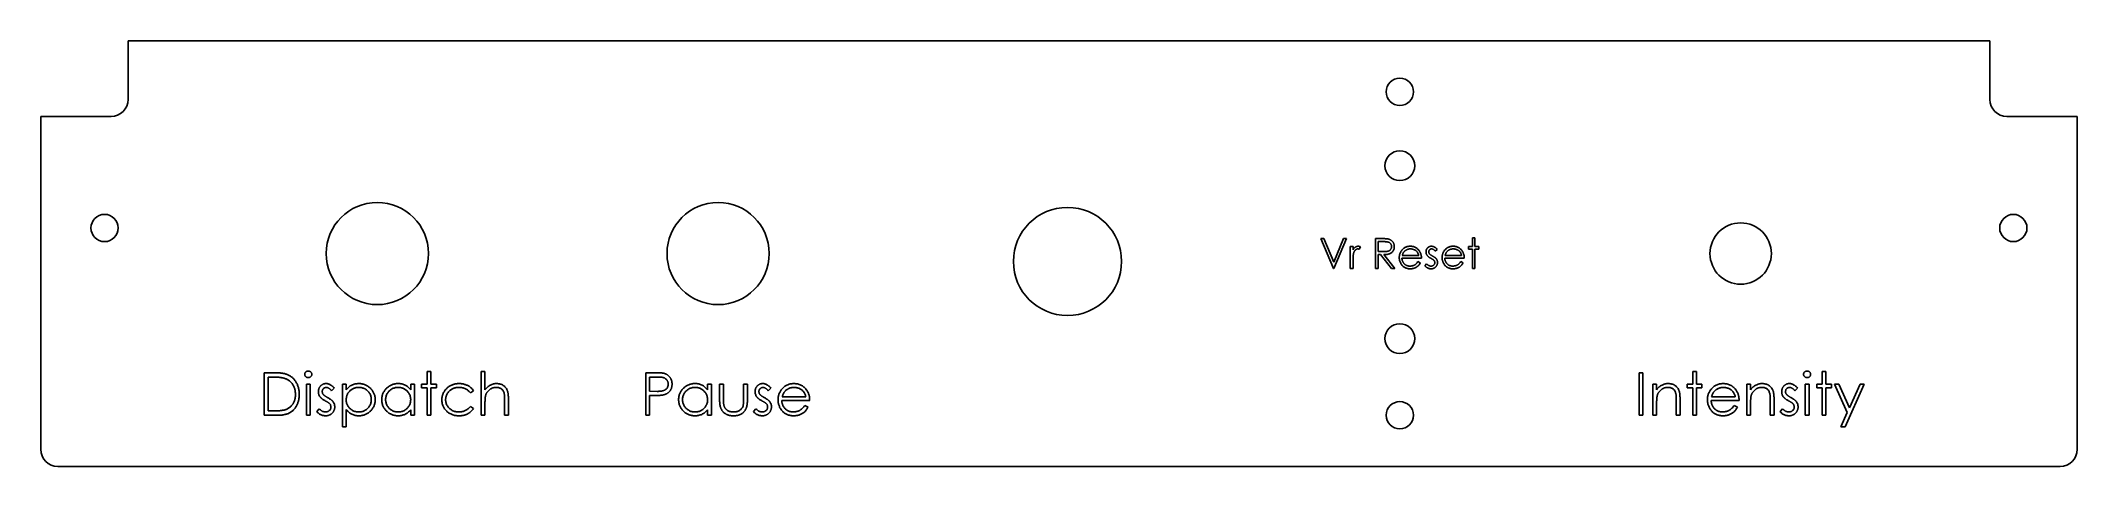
# Model space of a CAD drawing. Header units: millimetres. Extents: x -168 to 71, y -87 to -37.
import ezdxf

# ---------------------------------------------------------------- set-up
doc = ezdxf.new("R2010")
doc.units = ezdxf.units.MM

msp = doc.modelspace()

# ---------------------------------------------------------------- linework, layer by layer
at = {"color": 7, "linetype": 'Continuous', "lineweight": 25}
for p, q in [((-158.09, -43.79), (-158.09, -36.89)), ((-158.09, -36.89), (60.41, -36.89)), ((60.41, -43.79), (60.41, -36.89)), ((-168.34, -84.89), (-168.34, -45.79)), ((-168.34, -45.79), (-160.09, -45.79)), ((70.66, -45.79), (62.41, -45.79)), ((70.66, -45.79), (70.66, -84.89)), ((-18.1, -60.14), (-17.77, -60.14)), ((-16.62, -63.64), (-18.1, -60.14)), ((-17.77, -60.14), (-16.6, -62.89)), ((-16.6, -62.89), (-15.43, -60.14)), ((-15.1, -60.14), (-16.58, -63.64)), ((-15.43, -60.14), (-15.1, -60.14)), ((-14.65, -61.08), (-14.33, -61.08)), ((-14.65, -63.64), (-14.65, -61.08)), ((-14.33, -61.08), (-14.33, -61.45)), ((-13.44, -61.12), (-13.61, -61.39)), ((-11.69, -60.14), (-10.99, -60.14)), ((-11.69, -63.64), (-11.69, -60.14)), ((-11.37, -60.49), (-11.37, -61.66)), ((-10.72, -60.49), (-11.37, -60.49)), ((-11.37, -61.66), (-10.73, -61.67)), ((-11.37, -62.02), (-11.37, -63.64)), ((-11.12, -62.02), (-11.37, -62.02)), ((-9.83, -63.64), (-11.12, -62.02)), ((-10.73, -62.02), (-9.44, -63.64)), ((-8.56, -62.11), (-6.62, -62.11)), ((-4.46, -61.4), (-4.68, -61.62)), ((-3.53, -62.11), (-1.59, -62.11)), ((-0.78, -61.39), (-0.78, -61.08)), ((-0.78, -61.08), (-0.33, -61.08)), ((-0.33, -61.39), (-0.78, -61.39)), ((-0.33, -60.05), (-0.02, -60.05)), ((-0.33, -61.08), (-0.33, -60.05)), ((-0.33, -63.64), (-0.33, -61.39)), ((-0.02, -60.05), (-0.02, -61.08)), ((-0.02, -61.08), (0.43, -61.08)), ((-0.02, -61.39), (-0.02, -63.64)), ((0.43, -61.39), (-0.02, -61.39)), ((0.43, -61.08), (0.43, -61.39)), ((-16.58, -63.64), (-16.62, -63.64)), ((-14.33, -63.64), (-14.65, -63.64)), ((-14.33, -62.78), (-14.33, -63.64)), ((-11.37, -63.64), (-11.69, -63.64)), ((-9.44, -63.64), (-9.83, -63.64)), ((-6.3, -62.42), (-8.59, -62.42)), ((-6.72, -62.83), (-6.44, -62.97)), ((-5.9, -63.33), (-5.69, -63.1)), ((-1.28, -62.42), (-3.56, -62.42)), ((-1.69, -62.83), (-1.41, -62.97)), ((-0.02, -63.64), (-0.33, -63.64)), ((-142.1, -75.89), (-141.09, -75.89)), ((-142.1, -80.89), (-142.1, -75.89)), ((-141.65, -76.4), (-141.65, -80.37)), ((-141.3, -76.4), (-141.65, -76.4)), ((-123, -75.76), (-122.55, -75.76)), ((-123, -77.23), (-123, -75.76)), ((-122.55, -75.76), (-122.55, -77.23)), ((-116.65, -75.76), (-116.2, -75.76)), ((-116.65, -80.89), (-116.65, -75.76)), ((-116.2, -75.76), (-116.2, -77.92)), ((-97.32, -75.89), (-96.34, -75.89)), ((-97.32, -80.89), (-97.32, -75.89)), ((-96.88, -76.4), (-96.88, -78.07)), ((-95.96, -76.4), (-96.88, -76.4)), ((19.25, -75.89), (19.69, -75.89)), ((19.25, -80.89), (19.25, -75.89)), ((19.69, -75.89), (19.69, -80.89)), ((25.53, -75.76), (25.98, -75.76)), ((25.53, -77.23), (25.53, -75.76)), ((25.98, -75.76), (25.98, -77.23)), ((40.72, -75.76), (41.17, -75.76)), ((40.72, -77.23), (40.72, -75.76)), ((41.17, -75.76), (41.17, -77.23)), ((-137.16, -77.23), (-136.72, -77.23)), ((-137.16, -80.89), (-137.16, -77.23)), ((-136.72, -77.23), (-136.72, -80.89)), ((-133.9, -77.69), (-134.2, -78)), ((-132.93, -77.23), (-132.48, -77.23)), ((-132.93, -82.23), (-132.93, -77.23)), ((-132.48, -77.23), (-132.48, -77.91)), ((-124.92, -77.23), (-124.47, -77.23)), ((-124.92, -77.91), (-124.92, -77.23)), ((-124.47, -77.23), (-124.47, -80.89)), ((-123.64, -77.68), (-123.64, -77.23)), ((-123.64, -77.23), (-123, -77.23)), ((-123, -77.68), (-123.64, -77.68)), ((-123, -80.89), (-123, -77.68)), ((-122.55, -77.23), (-121.91, -77.23)), ((-122.55, -77.68), (-122.55, -80.89)), ((-121.91, -77.68), (-122.55, -77.68)), ((-121.91, -77.23), (-121.91, -77.68)), ((-117.55, -78.02), (-117.92, -78.26)), ((-96.88, -78.07), (-96, -78.08)), ((-96.88, -78.58), (-96.88, -80.89)), ((-96.52, -78.58), (-96.88, -78.58)), ((-90.08, -77.23), (-89.63, -77.23)), ((-90.08, -77.91), (-90.08, -77.23)), ((-89.63, -77.23), (-89.63, -80.89)), ((-88.67, -77.23), (-88.22, -77.23)), ((-88.67, -78.98), (-88.67, -77.23)), ((-88.22, -77.23), (-88.22, -78.93)), ((-85.85, -77.23), (-85.4, -77.23)), ((-85.85, -78.93), (-85.85, -77.23)), ((-85.4, -77.23), (-85.4, -79.01)), ((-82.65, -77.69), (-82.95, -78)), ((-81.32, -78.71), (-78.54, -78.71)), ((20.85, -77.23), (21.3, -77.23)), ((20.85, -80.89), (20.85, -77.23)), ((21.3, -77.23), (21.3, -77.89)), ((24.89, -77.68), (24.89, -77.23)), ((24.89, -77.23), (25.53, -77.23)), ((25.53, -77.68), (24.89, -77.68)), ((25.53, -80.89), (25.53, -77.68)), ((25.98, -77.23), (26.62, -77.23)), ((25.98, -77.68), (25.98, -80.89)), ((26.62, -77.68), (25.98, -77.68)), ((26.62, -77.23), (26.62, -77.68)), ((27.75, -78.71), (30.53, -78.71)), ((31.87, -77.23), (32.32, -77.23)), ((31.87, -80.89), (31.87, -77.23)), ((32.32, -77.23), (32.32, -77.89)), ((37.84, -77.69), (37.53, -78)), ((38.73, -77.23), (39.18, -77.23)), ((38.73, -80.89), (38.73, -77.23)), ((39.18, -77.23), (39.18, -80.89)), ((40.08, -77.68), (40.08, -77.23)), ((40.08, -77.23), (40.72, -77.23)), ((40.72, -77.68), (40.08, -77.68)), ((40.72, -80.89), (40.72, -77.68)), ((41.17, -77.23), (41.81, -77.23)), ((41.17, -77.68), (41.17, -80.89)), ((41.81, -77.68), (41.17, -77.68)), ((41.81, -77.23), (41.81, -77.68)), ((42.19, -77.23), (42.68, -77.23)), ((43.67, -80.57), (42.19, -77.23)), ((42.68, -77.23), (43.92, -80.03)), ((45.66, -77.23), (43.41, -82.23)), ((43.92, -80.03), (45.17, -77.23)), ((45.17, -77.23), (45.66, -77.23)), ((-140.55, -80.89), (-142.1, -80.89)), ((-141.65, -80.37), (-141.08, -80.37)), ((-136.72, -80.89), (-137.16, -80.89)), ((-135.95, -80.45), (-135.65, -80.12)), ((-132.48, -80.22), (-132.48, -82.23)), ((-124.92, -80.89), (-124.92, -80.25)), ((-124.47, -80.89), (-124.92, -80.89)), ((-122.55, -80.89), (-123, -80.89)), ((-117.92, -79.86), (-117.55, -80.11)), ((-116.2, -80.89), (-116.65, -80.89)), ((-116.2, -79.56), (-116.2, -80.89)), ((-113.9, -80.89), (-113.9, -79.17)), ((-113.45, -80.89), (-113.9, -80.89)), ((-113.45, -79.02), (-113.45, -80.89)), ((-96.88, -80.89), (-97.32, -80.89)), ((-90.08, -80.89), (-90.08, -80.25)), ((-89.63, -80.89), (-90.08, -80.89)), ((-84.7, -80.45), (-84.4, -80.12)), ((-78.09, -79.15), (-81.36, -79.15)), ((-78.68, -79.73), (-78.29, -79.94)), ((19.69, -80.89), (19.25, -80.89)), ((21.3, -80.89), (20.85, -80.89)), ((21.3, -79.56), (21.3, -80.89)), ((23.6, -80.89), (23.6, -79.17)), ((24.05, -80.89), (23.6, -80.89)), ((24.05, -79.02), (24.05, -80.89)), ((25.98, -80.89), (25.53, -80.89)), ((30.98, -79.15), (27.71, -79.15)), ((30.39, -79.73), (30.78, -79.94)), ((32.32, -80.89), (31.87, -80.89)), ((32.32, -79.56), (32.32, -80.89)), ((34.63, -80.89), (34.63, -79.17)), ((35.08, -80.89), (34.63, -80.89)), ((35.08, -79.02), (35.08, -80.89)), ((35.78, -80.45), (36.08, -80.12)), ((39.18, -80.89), (38.73, -80.89)), ((41.17, -80.89), (40.72, -80.89)), ((42.93, -82.23), (43.67, -80.57)), ((-132.48, -82.23), (-132.93, -82.23)), ((43.41, -82.23), (42.93, -82.23)), ((-166.34, -86.89), (68.66, -86.89))]:
    msp.add_line(p, q, dxfattribs=at)
for centre, radius in [((-8.84, -42.89), 1.6), ((-8.84, -51.57), 1.75), ((-160.84, -58.89), 1.6), ((-128.84, -61.89), 6), ((-88.84, -61.89), 6), ((-47.84, -62.82), 6.35), ((63.16, -58.89), 1.6), ((31.16, -61.89), 3.6), ((-8.84, -71.89), 1.75), ((-8.84, -80.89), 1.6)]:
    msp.add_circle(centre, radius, dxfattribs=at)
for centre, start, end in [((-160.09, -43.79), 270, 0), ((62.41, -43.79), 180, 270), ((-166.34, -84.89), 180, 270), ((68.66, -84.89), 270, 0)]:
    msp.add_arc(centre, 2, start, end, dxfattribs=at)
for points, knots in [([(-14.33, -61.45), (-14.31, -61.42), (-14.27, -61.35), (-14.19, -61.26), (-14.12, -61.19), (-14.04, -61.13), (-13.96, -61.09), (-13.88, -61.06), (-13.79, -61.04), (-13.74, -61.03), (-13.71, -61.03)], [0, 0, 0, 0, 0.160059, 0.306112, 0.438367, 0.560541, 0.675317, 0.786114, 0.892842, 1, 1, 1, 1]), ([(-14.28, -61.9), (-14.28, -61.92), (-14.29, -61.96), (-14.3, -62.04), (-14.31, -62.13), (-14.32, -62.23), (-14.33, -62.35), (-14.33, -62.48), (-14.33, -62.62), (-14.33, -62.72), (-14.33, -62.78)], [0, 0, 0, 0, 0.070855, 0.156938, 0.2586, 0.375891, 0.508166, 0.656238, 0.820177, 1, 1, 1, 1]), ([(-13.77, -61.35), (-13.79, -61.35), (-13.85, -61.35), (-13.92, -61.38), (-13.99, -61.42), (-14.05, -61.47), (-14.1, -61.52), (-14.13, -61.56), (-14.16, -61.6), (-14.19, -61.65), (-14.21, -61.71), (-14.24, -61.77), (-14.26, -61.83), (-14.27, -61.88), (-14.28, -61.9)], [0, 0, 0, 0, 0.093807, 0.191338, 0.295191, 0.410312, 0.47193, 0.536425, 0.603119, 0.674118, 0.749332, 0.828283, 0.91204, 1, 1, 1, 1]), ([(-13.61, -61.39), (-13.62, -61.39), (-13.65, -61.37), (-13.69, -61.36), (-13.73, -61.35), (-13.76, -61.35), (-13.77, -61.35)], [0, 0, 0, 0, 0.295139, 0.56023, 0.794983, 1, 1, 1, 1]), ([(-13.71, -61.03), (-13.69, -61.03), (-13.64, -61.04), (-13.58, -61.05), (-13.51, -61.08), (-13.46, -61.11), (-13.44, -61.12)], [0, 0, 0, 0, 0.225278, 0.463523, 0.720324, 1, 1, 1, 1]), ([(-10.99, -60.14), (-10.94, -60.14), (-10.85, -60.14), (-10.72, -60.14), (-10.6, -60.14), (-10.5, -60.15), (-10.41, -60.15), (-10.32, -60.16), (-10.25, -60.17), (-10.21, -60.18), (-10.19, -60.18)], [0, 0, 0, 0, 0.176258, 0.338434, 0.484822, 0.617158, 0.734698, 0.837385, 0.926372, 1, 1, 1, 1]), ([(-9.49, -61.07), (-9.49, -61.12), (-9.49, -61.21), (-9.52, -61.34), (-9.56, -61.46), (-9.62, -61.58), (-9.7, -61.68), (-9.79, -61.77), (-9.9, -61.85), (-10, -61.9), (-10.09, -61.93), (-10.16, -61.96), (-10.24, -61.98), (-10.33, -61.99), (-10.42, -62), (-10.52, -62.01), (-10.62, -62.02), (-10.69, -62.02), (-10.73, -62.02)], [0, 0, 0, 0, 0.07878, 0.153721, 0.226714, 0.299191, 0.37119, 0.443006, 0.516689, 0.593217, 0.633873, 0.676989, 0.7229, 0.771959, 0.824211, 0.879379, 0.937948, 1, 1, 1, 1]), ([(-10.73, -61.67), (-10.7, -61.67), (-10.64, -61.67), (-10.56, -61.66), (-10.48, -61.66), (-10.41, -61.65), (-10.34, -61.64), (-10.28, -61.63), (-10.23, -61.62), (-10.17, -61.6), (-10.1, -61.57), (-10.02, -61.52), (-9.96, -61.46), (-9.9, -61.39), (-9.86, -61.32), (-9.83, -61.24), (-9.81, -61.16), (-9.8, -61.1), (-9.8, -61.07)], [0, 0, 0, 0, 0.071668, 0.138913, 0.201185, 0.259124, 0.312255, 0.360682, 0.405086, 0.445102, 0.518778, 0.589462, 0.658462, 0.727283, 0.796322, 0.863175, 0.930949, 1, 1, 1, 1]), ([(-9.8, -61.07), (-9.8, -61.04), (-9.81, -60.99), (-9.83, -60.91), (-9.86, -60.83), (-9.9, -60.76), (-9.96, -60.69), (-10.02, -60.63), (-10.09, -60.59), (-10.16, -60.56), (-10.22, -60.54), (-10.27, -60.53), (-10.33, -60.52), (-10.39, -60.51), (-10.46, -60.5), (-10.54, -60.5), (-10.63, -60.49), (-10.69, -60.49), (-10.72, -60.49)], [0, 0, 0, 0, 0.068814, 0.136365, 0.204019, 0.273064, 0.342913, 0.410965, 0.479169, 0.549308, 0.587652, 0.630647, 0.678879, 0.731934, 0.791111, 0.855283, 0.925086, 1, 1, 1, 1]), ([(-10.19, -60.18), (-10.17, -60.19), (-10.12, -60.2), (-10.04, -60.23), (-9.97, -60.26), (-9.91, -60.3), (-9.85, -60.34), (-9.79, -60.38), (-9.73, -60.43), (-9.68, -60.49), (-9.64, -60.55), (-9.6, -60.62), (-9.56, -60.68), (-9.54, -60.75), (-9.51, -60.83), (-9.5, -60.91), (-9.49, -60.99), (-9.49, -61.04), (-9.49, -61.07)], [0, 0, 0, 0, 0.064217, 0.127064, 0.188745, 0.249132, 0.309453, 0.369827, 0.43065, 0.492352, 0.554072, 0.61569, 0.676798, 0.738439, 0.801317, 0.865185, 0.931641, 1, 1, 1, 1]), ([(-8.9, -62.36), (-8.9, -62.32), (-8.9, -62.25), (-8.89, -62.13), (-8.86, -62.02), (-8.83, -61.91), (-8.79, -61.8), (-8.74, -61.7), (-8.68, -61.6), (-8.63, -61.54), (-8.61, -61.51)], [0, 0, 0, 0, 0.128045, 0.253768, 0.377428, 0.500551, 0.623296, 0.746578, 0.872348, 1, 1, 1, 1]), ([(-8.61, -61.51), (-8.58, -61.47), (-8.52, -61.4), (-8.41, -61.3), (-8.3, -61.22), (-8.17, -61.15), (-8.04, -61.1), (-7.91, -61.06), (-7.76, -61.04), (-7.66, -61.03), (-7.61, -61.03)], [0, 0, 0, 0, 0.128835, 0.253589, 0.374643, 0.49534, 0.616325, 0.739759, 0.866842, 1, 1, 1, 1]), ([(-8.25, -61.59), (-8.27, -61.6), (-8.3, -61.63), (-8.35, -61.69), (-8.39, -61.74), (-8.43, -61.81), (-8.47, -61.87), (-8.5, -61.95), (-8.53, -62.03), (-8.55, -62.08), (-8.56, -62.11)], [0, 0, 0, 0, 0.109984, 0.22258, 0.3385, 0.458709, 0.585535, 0.717518, 0.854667, 1, 1, 1, 1]), ([(-7.59, -61.35), (-7.63, -61.35), (-7.69, -61.35), (-7.78, -61.36), (-7.87, -61.38), (-7.95, -61.41), (-8.03, -61.44), (-8.11, -61.48), (-8.18, -61.53), (-8.23, -61.57), (-8.25, -61.59)], [0, 0, 0, 0, 0.131092, 0.259141, 0.384162, 0.505992, 0.629098, 0.750669, 0.874039, 1, 1, 1, 1]), ([(-7.61, -61.03), (-7.56, -61.03), (-7.45, -61.04), (-7.3, -61.06), (-7.16, -61.1), (-7.03, -61.16), (-6.9, -61.23), (-6.79, -61.32), (-6.68, -61.42), (-6.61, -61.5), (-6.58, -61.54)], [0, 0, 0, 0, 0.13204, 0.259033, 0.38188, 0.502258, 0.622752, 0.744743, 0.870109, 1, 1, 1, 1]), ([(-6.62, -62.11), (-6.63, -62.07), (-6.65, -61.99), (-6.7, -61.88), (-6.75, -61.78), (-6.81, -61.69), (-6.88, -61.62), (-6.96, -61.55), (-7.05, -61.49), (-7.15, -61.44), (-7.26, -61.4), (-7.37, -61.37), (-7.48, -61.35), (-7.56, -61.35), (-7.59, -61.35)], [0, 0, 0, 0, 0.09624, 0.185231, 0.267501, 0.3444, 0.419595, 0.496891, 0.576638, 0.660268, 0.745387, 0.83004, 0.914474, 1, 1, 1, 1]), ([(-6.58, -61.54), (-6.56, -61.57), (-6.51, -61.63), (-6.46, -61.73), (-6.41, -61.83), (-6.37, -61.94), (-6.34, -62.05), (-6.32, -62.17), (-6.31, -62.3), (-6.3, -62.38), (-6.3, -62.42)], [0, 0, 0, 0, 0.118522, 0.236255, 0.356174, 0.47725, 0.60154, 0.729618, 0.862158, 1, 1, 1, 1]), ([(-5.76, -61.7), (-5.76, -61.68), (-5.76, -61.63), (-5.75, -61.57), (-5.74, -61.5), (-5.72, -61.44), (-5.69, -61.38), (-5.66, -61.33), (-5.62, -61.27), (-5.58, -61.22), (-5.53, -61.18), (-5.48, -61.14), (-5.43, -61.11), (-5.37, -61.08), (-5.31, -61.06), (-5.25, -61.04), (-5.18, -61.03), (-5.14, -61.03), (-5.12, -61.03)], [0, 0, 0, 0, 0.067978, 0.133044, 0.196507, 0.258613, 0.319728, 0.380873, 0.442636, 0.505079, 0.567881, 0.628814, 0.68891, 0.748765, 0.809386, 0.870884, 0.934037, 1, 1, 1, 1]), ([(-5.65, -62.1), (-5.66, -62.07), (-5.7, -62.01), (-5.74, -61.91), (-5.76, -61.81), (-5.76, -61.74), (-5.76, -61.7)], [0, 0, 0, 0, 0.246252, 0.492591, 0.74057, 1, 1, 1, 1]), ([(-5.21, -62.45), (-5.23, -62.43), (-5.28, -62.4), (-5.35, -62.36), (-5.42, -62.32), (-5.48, -62.27), (-5.53, -62.23), (-5.57, -62.19), (-5.61, -62.14), (-5.64, -62.11), (-5.65, -62.1)], [0, 0, 0, 0, 0.157762, 0.30595, 0.443775, 0.572824, 0.692154, 0.802296, 0.905564, 1, 1, 1, 1]), ([(-5.12, -61.35), (-5.14, -61.35), (-5.18, -61.35), (-5.25, -61.37), (-5.3, -61.4), (-5.35, -61.45), (-5.4, -61.5), (-5.43, -61.56), (-5.45, -61.63), (-5.45, -61.67), (-5.45, -61.69)], [0, 0, 0, 0, 0.124958, 0.245901, 0.369166, 0.498511, 0.628504, 0.751028, 0.873724, 1, 1, 1, 1]), ([(-5.45, -61.69), (-5.45, -61.71), (-5.45, -61.75), (-5.43, -61.81), (-5.4, -61.87), (-5.38, -61.91), (-5.36, -61.92)], [0, 0, 0, 0, 0.24004, 0.479403, 0.731757, 1, 1, 1, 1]), ([(-5.36, -61.92), (-5.35, -61.93), (-5.34, -61.95), (-5.31, -61.98), (-5.27, -62.01), (-5.23, -62.05), (-5.18, -62.08), (-5.12, -62.11), (-5.06, -62.15), (-5.02, -62.17), (-5, -62.19)], [0, 0, 0, 0, 0.083425, 0.17756, 0.283982, 0.402217, 0.533568, 0.676121, 0.831649, 1, 1, 1, 1]), ([(-5.12, -61.03), (-5.09, -61.03), (-5.04, -61.04), (-4.95, -61.05), (-4.87, -61.08), (-4.79, -61.12), (-4.71, -61.18), (-4.62, -61.24), (-4.54, -61.31), (-4.49, -61.37), (-4.46, -61.4)], [0, 0, 0, 0, 0.105714, 0.213412, 0.326127, 0.444452, 0.569061, 0.702712, 0.846318, 1, 1, 1, 1]), ([(-4.68, -61.62), (-4.69, -61.6), (-4.73, -61.55), (-4.79, -61.5), (-4.84, -61.45), (-4.9, -61.41), (-4.95, -61.38), (-5.01, -61.36), (-5.06, -61.35), (-5.1, -61.35), (-5.12, -61.35)], [0, 0, 0, 0, 0.158223, 0.305036, 0.441309, 0.565963, 0.683525, 0.793334, 0.898518, 1, 1, 1, 1]), ([(-3.88, -62.36), (-3.88, -62.32), (-3.88, -62.25), (-3.86, -62.13), (-3.84, -62.02), (-3.81, -61.91), (-3.77, -61.8), (-3.71, -61.7), (-3.65, -61.6), (-3.61, -61.54), (-3.58, -61.51)], [0, 0, 0, 0, 0.128045, 0.253768, 0.377428, 0.500551, 0.623296, 0.746578, 0.872348, 1, 1, 1, 1]), ([(-3.58, -61.51), (-3.55, -61.47), (-3.49, -61.4), (-3.38, -61.3), (-3.27, -61.22), (-3.15, -61.15), (-3.02, -61.1), (-2.88, -61.06), (-2.74, -61.04), (-2.64, -61.03), (-2.58, -61.03)], [0, 0, 0, 0, 0.128835, 0.253589, 0.374643, 0.49534, 0.616325, 0.739759, 0.866842, 1, 1, 1, 1]), ([(-3.23, -61.59), (-3.24, -61.6), (-3.28, -61.63), (-3.32, -61.69), (-3.37, -61.74), (-3.41, -61.81), (-3.44, -61.87), (-3.48, -61.95), (-3.51, -62.03), (-3.52, -62.08), (-3.53, -62.11)], [0, 0, 0, 0, 0.109984, 0.22258, 0.3385, 0.458709, 0.585535, 0.717518, 0.854667, 1, 1, 1, 1]), ([(-2.57, -61.35), (-2.6, -61.35), (-2.66, -61.35), (-2.75, -61.36), (-2.84, -61.38), (-2.93, -61.41), (-3.01, -61.44), (-3.08, -61.48), (-3.16, -61.53), (-3.2, -61.57), (-3.23, -61.59)], [0, 0, 0, 0, 0.131092, 0.259141, 0.384162, 0.505992, 0.629098, 0.750669, 0.874039, 1, 1, 1, 1]), ([(-2.58, -61.03), (-2.53, -61.03), (-2.43, -61.04), (-2.28, -61.06), (-2.14, -61.1), (-2, -61.16), (-1.88, -61.23), (-1.76, -61.32), (-1.65, -61.42), (-1.59, -61.5), (-1.55, -61.54)], [0, 0, 0, 0, 0.13204, 0.259033, 0.38188, 0.502258, 0.622752, 0.744743, 0.870109, 1, 1, 1, 1]), ([(-1.59, -62.11), (-1.6, -62.07), (-1.62, -61.99), (-1.67, -61.88), (-1.72, -61.78), (-1.78, -61.69), (-1.85, -61.62), (-1.93, -61.55), (-2.02, -61.49), (-2.12, -61.44), (-2.23, -61.4), (-2.34, -61.37), (-2.45, -61.35), (-2.53, -61.35), (-2.57, -61.35)], [0, 0, 0, 0, 0.09624, 0.185231, 0.267501, 0.3444, 0.419595, 0.496891, 0.576638, 0.660268, 0.745387, 0.83004, 0.914474, 1, 1, 1, 1]), ([(-1.55, -61.54), (-1.53, -61.57), (-1.49, -61.63), (-1.43, -61.73), (-1.39, -61.83), (-1.35, -61.94), (-1.32, -62.05), (-1.29, -62.17), (-1.28, -62.3), (-1.28, -62.38), (-1.28, -62.42)], [0, 0, 0, 0, 0.118522, 0.236255, 0.356174, 0.47725, 0.60154, 0.729618, 0.862158, 1, 1, 1, 1]), ([(-7.62, -63.68), (-7.67, -63.68), (-7.76, -63.68), (-7.9, -63.66), (-8.03, -63.63), (-8.16, -63.58), (-8.27, -63.53), (-8.38, -63.46), (-8.48, -63.37), (-8.57, -63.28), (-8.64, -63.18), (-8.71, -63.07), (-8.77, -62.96), (-8.82, -62.85), (-8.86, -62.73), (-8.89, -62.61), (-8.9, -62.49), (-8.9, -62.41), (-8.9, -62.36)], [0, 0, 0, 0, 0.071579, 0.139629, 0.204797, 0.268135, 0.329814, 0.391301, 0.453434, 0.516552, 0.579631, 0.641119, 0.701294, 0.76081, 0.819932, 0.87892, 0.938983, 1, 1, 1, 1]), ([(-8.59, -62.42), (-8.59, -62.46), (-8.59, -62.52), (-8.57, -62.62), (-8.55, -62.71), (-8.52, -62.8), (-8.48, -62.88), (-8.43, -62.96), (-8.38, -63.03), (-8.32, -63.1), (-8.25, -63.16), (-8.18, -63.22), (-8.1, -63.26), (-8.02, -63.3), (-7.93, -63.33), (-7.84, -63.35), (-7.75, -63.36), (-7.69, -63.37), (-7.66, -63.37)], [0, 0, 0, 0, 0.068385, 0.134476, 0.198391, 0.260753, 0.321829, 0.383037, 0.444653, 0.507398, 0.569825, 0.630778, 0.690929, 0.750945, 0.811049, 0.872331, 0.935004, 1, 1, 1, 1]), ([(-7.66, -63.37), (-7.63, -63.37), (-7.56, -63.36), (-7.47, -63.35), (-7.38, -63.33), (-7.29, -63.31), (-7.21, -63.28), (-7.13, -63.24), (-7.05, -63.2), (-6.98, -63.15), (-6.92, -63.09), (-6.85, -63.02), (-6.78, -62.93), (-6.74, -62.86), (-6.72, -62.83)], [0, 0, 0, 0, 0.082592, 0.163879, 0.245659, 0.327726, 0.40861, 0.485749, 0.559169, 0.630268, 0.705306, 0.792065, 0.889796, 1, 1, 1, 1]), ([(-6.44, -62.97), (-6.46, -63.01), (-6.5, -63.09), (-6.58, -63.2), (-6.65, -63.29), (-6.74, -63.37), (-6.83, -63.44), (-6.92, -63.51), (-7.02, -63.56), (-7.13, -63.6), (-7.24, -63.64), (-7.36, -63.66), (-7.49, -63.68), (-7.57, -63.68), (-7.62, -63.68)], [0, 0, 0, 0, 0.09337, 0.181661, 0.265874, 0.346355, 0.4246, 0.501903, 0.579992, 0.658443, 0.738672, 0.821894, 0.908801, 1, 1, 1, 1]), ([(-5.17, -63.68), (-5.2, -63.68), (-5.27, -63.68), (-5.38, -63.66), (-5.48, -63.63), (-5.58, -63.59), (-5.67, -63.54), (-5.75, -63.48), (-5.83, -63.41), (-5.88, -63.36), (-5.9, -63.33)], [0, 0, 0, 0, 0.126743, 0.251724, 0.377219, 0.504694, 0.631458, 0.755401, 0.877701, 1, 1, 1, 1]), ([(-5.69, -63.1), (-5.67, -63.12), (-5.63, -63.16), (-5.57, -63.22), (-5.51, -63.26), (-5.45, -63.3), (-5.38, -63.33), (-5.32, -63.35), (-5.25, -63.36), (-5.21, -63.37), (-5.18, -63.37)], [0, 0, 0, 0, 0.147476, 0.285904, 0.417172, 0.540501, 0.659238, 0.775006, 0.887229, 1, 1, 1, 1]), ([(-4.82, -62.71), (-4.83, -62.7), (-4.84, -62.68), (-4.88, -62.65), (-4.91, -62.62), (-4.96, -62.59), (-5.01, -62.56), (-5.07, -62.52), (-5.14, -62.49), (-5.18, -62.46), (-5.21, -62.45)], [0, 0, 0, 0, 0.076875, 0.167462, 0.27227, 0.389551, 0.520801, 0.666263, 0.825545, 1, 1, 1, 1]), ([(-5.18, -63.37), (-5.15, -63.37), (-5.09, -63.36), (-5.01, -63.34), (-4.93, -63.3), (-4.86, -63.25), (-4.8, -63.18), (-4.76, -63.11), (-4.74, -63.04), (-4.73, -62.98), (-4.73, -62.95)], [0, 0, 0, 0, 0.134042, 0.261896, 0.387836, 0.517686, 0.644509, 0.764718, 0.880291, 1, 1, 1, 1]), ([(-4.42, -62.94), (-4.42, -62.97), (-4.42, -63.02), (-4.43, -63.09), (-4.45, -63.16), (-4.47, -63.23), (-4.5, -63.29), (-4.54, -63.35), (-4.58, -63.41), (-4.63, -63.47), (-4.69, -63.52), (-4.74, -63.56), (-4.81, -63.6), (-4.87, -63.63), (-4.94, -63.65), (-5.01, -63.67), (-5.09, -63.68), (-5.14, -63.68), (-5.17, -63.68)], [0, 0, 0, 0, 0.064548, 0.127199, 0.188597, 0.24864, 0.309525, 0.370037, 0.431889, 0.495704, 0.559519, 0.621372, 0.682397, 0.743568, 0.805498, 0.86864, 0.933066, 1, 1, 1, 1]), ([(-5, -62.19), (-4.97, -62.2), (-4.92, -62.23), (-4.84, -62.28), (-4.77, -62.32), (-4.71, -62.37), (-4.66, -62.41), (-4.61, -62.46), (-4.57, -62.5), (-4.55, -62.53), (-4.54, -62.55)], [0, 0, 0, 0, 0.158989, 0.307115, 0.446213, 0.574876, 0.694152, 0.804581, 0.906593, 1, 1, 1, 1]), ([(-4.73, -62.95), (-4.73, -62.93), (-4.73, -62.89), (-4.75, -62.82), (-4.78, -62.76), (-4.8, -62.73), (-4.82, -62.71)], [0, 0, 0, 0, 0.253475, 0.500453, 0.745578, 1, 1, 1, 1]), ([(-4.54, -62.55), (-4.52, -62.58), (-4.48, -62.63), (-4.44, -62.73), (-4.42, -62.84), (-4.42, -62.91), (-4.42, -62.94)], [0, 0, 0, 0, 0.248839, 0.495235, 0.743336, 1, 1, 1, 1]), ([(-2.59, -63.68), (-2.64, -63.68), (-2.74, -63.68), (-2.88, -63.66), (-3.01, -63.63), (-3.13, -63.58), (-3.25, -63.53), (-3.35, -63.46), (-3.45, -63.37), (-3.54, -63.28), (-3.62, -63.18), (-3.69, -63.07), (-3.75, -62.96), (-3.79, -62.85), (-3.83, -62.73), (-3.86, -62.61), (-3.88, -62.49), (-3.88, -62.41), (-3.88, -62.36)], [0, 0, 0, 0, 0.071579, 0.139629, 0.204797, 0.268135, 0.329814, 0.391301, 0.453434, 0.516552, 0.579631, 0.641119, 0.701294, 0.76081, 0.819932, 0.87892, 0.938983, 1, 1, 1, 1]), ([(-3.56, -62.42), (-3.56, -62.46), (-3.56, -62.52), (-3.55, -62.62), (-3.52, -62.71), (-3.49, -62.8), (-3.45, -62.88), (-3.41, -62.96), (-3.35, -63.03), (-3.29, -63.1), (-3.22, -63.16), (-3.15, -63.22), (-3.07, -63.26), (-2.99, -63.3), (-2.91, -63.33), (-2.82, -63.35), (-2.73, -63.36), (-2.66, -63.37), (-2.63, -63.37)], [0, 0, 0, 0, 0.068385, 0.134476, 0.198391, 0.260753, 0.321829, 0.383037, 0.444653, 0.507398, 0.569825, 0.630778, 0.690929, 0.750945, 0.811049, 0.872331, 0.935004, 1, 1, 1, 1]), ([(-2.63, -63.37), (-2.6, -63.37), (-2.54, -63.36), (-2.45, -63.35), (-2.35, -63.33), (-2.27, -63.31), (-2.18, -63.28), (-2.1, -63.24), (-2.03, -63.2), (-1.96, -63.15), (-1.89, -63.09), (-1.83, -63.02), (-1.76, -62.93), (-1.71, -62.86), (-1.69, -62.83)], [0, 0, 0, 0, 0.082592, 0.163879, 0.245659, 0.327726, 0.40861, 0.485749, 0.559169, 0.630268, 0.705306, 0.792065, 0.889796, 1, 1, 1, 1]), ([(-1.41, -62.97), (-1.43, -63.01), (-1.48, -63.09), (-1.55, -63.2), (-1.63, -63.29), (-1.71, -63.37), (-1.8, -63.44), (-1.9, -63.51), (-2, -63.56), (-2.1, -63.6), (-2.22, -63.64), (-2.34, -63.66), (-2.46, -63.68), (-2.55, -63.68), (-2.59, -63.68)], [0, 0, 0, 0, 0.09337, 0.181661, 0.265874, 0.346355, 0.4246, 0.501903, 0.579992, 0.658443, 0.738672, 0.821894, 0.908801, 1, 1, 1, 1]), ([(-139.76, -76.54), (-139.81, -76.53), (-139.89, -76.5), (-140.04, -76.48), (-140.2, -76.45), (-140.39, -76.43), (-140.59, -76.42), (-140.81, -76.41), (-141.05, -76.4), (-141.21, -76.4), (-141.3, -76.4)], [0, 0, 0, 0, 0.084319, 0.179285, 0.286583, 0.405111, 0.535593, 0.67819, 0.832976, 1, 1, 1, 1]), ([(-141.09, -75.89), (-141, -75.89), (-140.83, -75.89), (-140.59, -75.9), (-140.36, -75.91), (-140.15, -75.93), (-139.96, -75.95), (-139.79, -75.98), (-139.64, -76.02), (-139.55, -76.05), (-139.5, -76.07)], [0, 0, 0, 0, 0.164289, 0.317406, 0.458844, 0.589367, 0.707831, 0.81577, 0.91288, 1, 1, 1, 1]), ([(-139.5, -76.07), (-139.45, -76.09), (-139.33, -76.13), (-139.17, -76.21), (-139.02, -76.31), (-138.87, -76.41), (-138.74, -76.53), (-138.61, -76.66), (-138.5, -76.8), (-138.39, -76.95), (-138.3, -77.11), (-138.22, -77.28), (-138.15, -77.46), (-138.1, -77.64), (-138.05, -77.83), (-138.02, -78.03), (-138, -78.24), (-138, -78.38), (-138, -78.45)], [0, 0, 0, 0, 0.061545, 0.121694, 0.181155, 0.239875, 0.298702, 0.357647, 0.417605, 0.478494, 0.540407, 0.602345, 0.665004, 0.728559, 0.793651, 0.860534, 0.929236, 1, 1, 1, 1]), ([(-137.36, -76.08), (-137.36, -76.05), (-137.35, -76), (-137.33, -75.93), (-137.29, -75.86), (-137.24, -75.8), (-137.17, -75.76), (-137.1, -75.72), (-137.02, -75.7), (-136.97, -75.69), (-136.94, -75.69)], [0, 0, 0, 0, 0.12329, 0.242149, 0.363437, 0.489745, 0.618115, 0.744894, 0.868932, 1, 1, 1, 1]), ([(-136.94, -76.46), (-136.97, -76.46), (-137.02, -76.46), (-137.1, -76.44), (-137.17, -76.4), (-137.24, -76.35), (-137.29, -76.29), (-137.33, -76.23), (-137.35, -76.16), (-137.36, -76.11), (-137.36, -76.08)], [0, 0, 0, 0, 0.131867, 0.256661, 0.384213, 0.513365, 0.640443, 0.761085, 0.879146, 1, 1, 1, 1]), ([(-136.94, -75.69), (-136.91, -75.69), (-136.86, -75.7), (-136.78, -75.72), (-136.71, -75.76), (-136.65, -75.8), (-136.59, -75.86), (-136.55, -75.93), (-136.53, -76), (-136.52, -76.05), (-136.52, -76.08)], [0, 0, 0, 0, 0.131899, 0.258284, 0.384341, 0.51198, 0.638632, 0.75923, 0.877412, 1, 1, 1, 1]), ([(-136.52, -76.08), (-136.52, -76.11), (-136.53, -76.16), (-136.55, -76.23), (-136.59, -76.29), (-136.65, -76.35), (-136.71, -76.4), (-136.78, -76.44), (-136.86, -76.46), (-136.91, -76.46), (-136.94, -76.46)], [0, 0, 0, 0, 0.120162, 0.237546, 0.357497, 0.484917, 0.613329, 0.74015, 0.867301, 1, 1, 1, 1]), ([(-96.34, -75.89), (-96.28, -75.89), (-96.15, -75.89), (-95.96, -75.89), (-95.79, -75.9), (-95.64, -75.9), (-95.51, -75.91), (-95.39, -75.93), (-95.29, -75.94), (-95.23, -75.95), (-95.21, -75.96)], [0, 0, 0, 0, 0.176956, 0.339055, 0.486318, 0.618781, 0.735619, 0.838742, 0.926457, 1, 1, 1, 1]), ([(-94.7, -77.23), (-94.7, -77.19), (-94.7, -77.11), (-94.73, -76.99), (-94.77, -76.88), (-94.84, -76.78), (-94.91, -76.68), (-95, -76.6), (-95.1, -76.53), (-95.19, -76.49), (-95.27, -76.46), (-95.34, -76.45), (-95.42, -76.43), (-95.51, -76.42), (-95.61, -76.41), (-95.72, -76.4), (-95.84, -76.4), (-95.92, -76.4), (-95.96, -76.4)], [0, 0, 0, 0, 0.070044, 0.139238, 0.208197, 0.279173, 0.349987, 0.418354, 0.48761, 0.557411, 0.59533, 0.637964, 0.685913, 0.738185, 0.796103, 0.858517, 0.926658, 1, 1, 1, 1]), ([(-95.21, -75.96), (-95.17, -75.97), (-95.1, -75.99), (-95, -76.03), (-94.91, -76.07), (-94.82, -76.12), (-94.74, -76.18), (-94.66, -76.25), (-94.58, -76.32), (-94.51, -76.4), (-94.45, -76.48), (-94.4, -76.57), (-94.35, -76.67), (-94.31, -76.77), (-94.28, -76.88), (-94.26, -76.99), (-94.25, -77.11), (-94.25, -77.19), (-94.25, -77.23)], [0, 0, 0, 0, 0.062481, 0.12349, 0.183411, 0.243153, 0.302127, 0.36171, 0.421842, 0.482932, 0.544552, 0.605681, 0.66768, 0.729984, 0.794551, 0.860346, 0.928907, 1, 1, 1, 1]), ([(38.54, -76.08), (38.54, -76.05), (38.55, -76), (38.57, -75.93), (38.61, -75.86), (38.66, -75.8), (38.73, -75.76), (38.8, -75.72), (38.87, -75.7), (38.93, -75.69), (38.96, -75.69)], [0, 0, 0, 0, 0.12329, 0.242149, 0.363437, 0.489745, 0.618115, 0.744894, 0.868932, 1, 1, 1, 1]), ([(38.96, -76.46), (38.93, -76.46), (38.87, -76.46), (38.8, -76.44), (38.73, -76.4), (38.66, -76.35), (38.61, -76.29), (38.57, -76.23), (38.55, -76.16), (38.54, -76.11), (38.54, -76.08)], [0, 0, 0, 0, 0.131867, 0.256661, 0.384213, 0.513365, 0.640443, 0.761085, 0.879146, 1, 1, 1, 1]), ([(38.96, -75.69), (38.98, -75.69), (39.04, -75.7), (39.12, -75.72), (39.19, -75.76), (39.25, -75.8), (39.31, -75.86), (39.34, -75.93), (39.37, -76), (39.37, -76.05), (39.37, -76.08)], [0, 0, 0, 0, 0.131899, 0.258284, 0.384341, 0.51198, 0.638632, 0.75923, 0.877412, 1, 1, 1, 1]), ([(39.37, -76.08), (39.37, -76.11), (39.37, -76.16), (39.34, -76.23), (39.31, -76.29), (39.25, -76.35), (39.19, -76.4), (39.12, -76.44), (39.04, -76.46), (38.98, -76.46), (38.96, -76.46)], [0, 0, 0, 0, 0.120162, 0.237546, 0.357497, 0.484917, 0.613329, 0.74015, 0.867301, 1, 1, 1, 1]), ([(-138, -78.45), (-138, -78.51), (-138, -78.63), (-138.02, -78.81), (-138.04, -78.99), (-138.08, -79.15), (-138.12, -79.32), (-138.17, -79.47), (-138.24, -79.63), (-138.31, -79.77), (-138.39, -79.91), (-138.48, -80.04), (-138.58, -80.16), (-138.68, -80.27), (-138.78, -80.37), (-138.89, -80.46), (-139.01, -80.54), (-139.14, -80.62), (-139.27, -80.68), (-139.42, -80.74), (-139.57, -80.78), (-139.74, -80.82), (-139.93, -80.85), (-140.12, -80.87), (-140.33, -80.88), (-140.48, -80.89), (-140.55, -80.89)], [0, 0, 0, 0, 0.046081, 0.090807, 0.134295, 0.177024, 0.218823, 0.260244, 0.30108, 0.341614, 0.381583, 0.42012, 0.458075, 0.494738, 0.531195, 0.566934, 0.602713, 0.638327, 0.674853, 0.713467, 0.754442, 0.797815, 0.843989, 0.893072, 0.944963, 1, 1, 1, 1]), ([(-138.45, -78.45), (-138.45, -78.39), (-138.45, -78.27), (-138.47, -78.11), (-138.49, -77.94), (-138.53, -77.79), (-138.58, -77.64), (-138.64, -77.5), (-138.71, -77.36), (-138.79, -77.23), (-138.88, -77.11), (-138.98, -77), (-139.09, -76.9), (-139.21, -76.8), (-139.34, -76.72), (-139.47, -76.65), (-139.61, -76.59), (-139.71, -76.56), (-139.76, -76.54)], [0, 0, 0, 0, 0.070151, 0.137813, 0.203226, 0.267174, 0.330024, 0.391794, 0.453084, 0.514334, 0.575, 0.634865, 0.694116, 0.753442, 0.813126, 0.87408, 0.936007, 1, 1, 1, 1]), ([(-139.65, -80.25), (-139.6, -80.23), (-139.51, -80.2), (-139.38, -80.14), (-139.26, -80.07), (-139.15, -79.99), (-139.04, -79.91), (-138.94, -79.81), (-138.85, -79.71), (-138.77, -79.6), (-138.69, -79.48), (-138.63, -79.35), (-138.57, -79.21), (-138.52, -79.07), (-138.49, -78.93), (-138.46, -78.77), (-138.45, -78.61), (-138.45, -78.5), (-138.45, -78.45)], [0, 0, 0, 0, 0.062415, 0.123338, 0.183125, 0.241783, 0.300579, 0.35968, 0.418882, 0.479531, 0.540851, 0.602303, 0.664463, 0.727806, 0.792895, 0.859672, 0.928464, 1, 1, 1, 1]), ([(-135.75, -78.13), (-135.75, -78.09), (-135.75, -78.03), (-135.74, -77.93), (-135.72, -77.84), (-135.69, -77.75), (-135.65, -77.66), (-135.61, -77.59), (-135.55, -77.51), (-135.49, -77.44), (-135.43, -77.38), (-135.35, -77.32), (-135.28, -77.27), (-135.2, -77.23), (-135.11, -77.2), (-135.02, -77.18), (-134.93, -77.17), (-134.86, -77.17), (-134.83, -77.17)], [0, 0, 0, 0, 0.067978, 0.133044, 0.196507, 0.258613, 0.319728, 0.380873, 0.442636, 0.505079, 0.567881, 0.628814, 0.68891, 0.748765, 0.809386, 0.870884, 0.934037, 1, 1, 1, 1]), ([(-135.59, -78.69), (-135.61, -78.65), (-135.66, -78.56), (-135.71, -78.43), (-135.75, -78.28), (-135.75, -78.18), (-135.75, -78.13)], [0, 0, 0, 0, 0.246252, 0.492591, 0.74057, 1, 1, 1, 1]), ([(-134.96, -79.19), (-134.99, -79.17), (-135.07, -79.13), (-135.17, -79.06), (-135.26, -79), (-135.35, -78.94), (-135.42, -78.88), (-135.48, -78.81), (-135.54, -78.75), (-135.57, -78.71), (-135.59, -78.69)], [0, 0, 0, 0, 0.157762, 0.30595, 0.443775, 0.572824, 0.692154, 0.802296, 0.905564, 1, 1, 1, 1]), ([(-134.83, -77.62), (-134.86, -77.62), (-134.92, -77.62), (-135.01, -77.65), (-135.1, -77.7), (-135.17, -77.76), (-135.23, -77.84), (-135.27, -77.92), (-135.3, -78.01), (-135.3, -78.08), (-135.31, -78.11)], [0, 0, 0, 0, 0.124958, 0.245901, 0.369166, 0.498511, 0.628504, 0.751028, 0.873724, 1, 1, 1, 1]), ([(-135.31, -78.11), (-135.3, -78.14), (-135.3, -78.19), (-135.28, -78.28), (-135.24, -78.36), (-135.2, -78.41), (-135.18, -78.44)], [0, 0, 0, 0, 0.24004, 0.479403, 0.731757, 1, 1, 1, 1]), ([(-135.18, -78.44), (-135.17, -78.45), (-135.15, -78.48), (-135.1, -78.52), (-135.05, -78.57), (-134.99, -78.62), (-134.92, -78.66), (-134.84, -78.71), (-134.75, -78.77), (-134.69, -78.8), (-134.66, -78.82)], [0, 0, 0, 0, 0.083425, 0.17756, 0.283982, 0.402217, 0.533568, 0.676121, 0.831649, 1, 1, 1, 1]), ([(-134.83, -77.17), (-134.79, -77.17), (-134.71, -77.17), (-134.6, -77.2), (-134.48, -77.24), (-134.36, -77.3), (-134.24, -77.37), (-134.13, -77.46), (-134.01, -77.57), (-133.93, -77.65), (-133.9, -77.69)], [0, 0, 0, 0, 0.105714, 0.213412, 0.326127, 0.444452, 0.569061, 0.702712, 0.846318, 1, 1, 1, 1]), ([(-134.2, -78), (-134.23, -77.97), (-134.28, -77.91), (-134.36, -77.83), (-134.44, -77.77), (-134.52, -77.71), (-134.59, -77.67), (-134.67, -77.64), (-134.75, -77.62), (-134.8, -77.62), (-134.83, -77.62)], [0, 0, 0, 0, 0.158223, 0.305036, 0.441309, 0.565963, 0.683525, 0.793334, 0.898518, 1, 1, 1, 1]), ([(-134.66, -78.82), (-134.62, -78.84), (-134.55, -78.88), (-134.44, -78.95), (-134.34, -79.01), (-134.25, -79.07), (-134.18, -79.14), (-134.11, -79.2), (-134.05, -79.26), (-134.02, -79.31), (-134, -79.33)], [0, 0, 0, 0, 0.158989, 0.307115, 0.446213, 0.574876, 0.694152, 0.804581, 0.906593, 1, 1, 1, 1]), ([(-132.48, -77.91), (-132.44, -77.85), (-132.34, -77.73), (-132.19, -77.57), (-132.02, -77.44), (-131.83, -77.34), (-131.64, -77.26), (-131.44, -77.21), (-131.23, -77.17), (-131.08, -77.17), (-131.01, -77.17)], [0, 0, 0, 0, 0.13536, 0.263045, 0.386061, 0.505771, 0.625178, 0.746148, 0.870538, 1, 1, 1, 1]), ([(-131.01, -77.62), (-131.06, -77.62), (-131.16, -77.62), (-131.31, -77.64), (-131.45, -77.67), (-131.59, -77.72), (-131.71, -77.78), (-131.84, -77.85), (-131.95, -77.93), (-132.06, -78.03), (-132.16, -78.14), (-132.25, -78.25), (-132.32, -78.37), (-132.38, -78.5), (-132.43, -78.63), (-132.46, -78.77), (-132.48, -78.92), (-132.48, -79.02), (-132.48, -79.07)], [0, 0, 0, 0, 0.066044, 0.130024, 0.192374, 0.253884, 0.314896, 0.375806, 0.438242, 0.501591, 0.564881, 0.626533, 0.687516, 0.748106, 0.808796, 0.870822, 0.934371, 1, 1, 1, 1]), ([(-131.01, -77.17), (-130.94, -77.17), (-130.82, -77.17), (-130.63, -77.2), (-130.45, -77.24), (-130.27, -77.3), (-130.1, -77.38), (-129.95, -77.48), (-129.79, -77.59), (-129.65, -77.72), (-129.52, -77.86), (-129.4, -78.01), (-129.31, -78.16), (-129.23, -78.33), (-129.16, -78.5), (-129.12, -78.67), (-129.09, -78.86), (-129.09, -78.99), (-129.09, -79.05)], [0, 0, 0, 0, 0.065081, 0.128636, 0.190653, 0.252125, 0.313446, 0.375227, 0.438498, 0.503285, 0.56801, 0.630879, 0.692154, 0.752552, 0.813191, 0.873985, 0.936258, 1, 1, 1, 1]), ([(-129.54, -79.05), (-129.54, -78.99), (-129.54, -78.87), (-129.58, -78.68), (-129.64, -78.5), (-129.73, -78.33), (-129.84, -78.17), (-129.97, -78.03), (-130.11, -77.9), (-130.27, -77.8), (-130.45, -77.72), (-130.63, -77.66), (-130.82, -77.62), (-130.95, -77.62), (-131.01, -77.62)], [0, 0, 0, 0, 0.081994, 0.163349, 0.245826, 0.330367, 0.415198, 0.497941, 0.580476, 0.66374, 0.747513, 0.830399, 0.914076, 1, 1, 1, 1]), ([(-128.32, -79.05), (-128.32, -78.99), (-128.31, -78.86), (-128.29, -78.67), (-128.24, -78.5), (-128.18, -78.33), (-128.1, -78.16), (-128, -78.01), (-127.89, -77.86), (-127.76, -77.72), (-127.61, -77.59), (-127.46, -77.48), (-127.3, -77.38), (-127.14, -77.3), (-126.96, -77.24), (-126.78, -77.2), (-126.59, -77.17), (-126.46, -77.17), (-126.4, -77.17)], [0, 0, 0, 0, 0.063775, 0.126079, 0.186904, 0.247574, 0.308003, 0.369132, 0.432033, 0.496791, 0.561611, 0.624914, 0.686726, 0.748079, 0.809582, 0.871631, 0.934886, 1, 1, 1, 1]), ([(-126.39, -77.62), (-126.46, -77.62), (-126.59, -77.62), (-126.78, -77.66), (-126.96, -77.72), (-127.13, -77.8), (-127.29, -77.9), (-127.44, -78.03), (-127.57, -78.17), (-127.67, -78.33), (-127.76, -78.5), (-127.82, -78.68), (-127.86, -78.87), (-127.87, -78.99), (-127.87, -79.05)], [0, 0, 0, 0, 0.085921, 0.169593, 0.252476, 0.336244, 0.419505, 0.502036, 0.584775, 0.669846, 0.754185, 0.836658, 0.91801, 1, 1, 1, 1]), ([(-126.4, -77.17), (-126.32, -77.17), (-126.18, -77.17), (-125.96, -77.21), (-125.76, -77.26), (-125.57, -77.34), (-125.39, -77.44), (-125.22, -77.57), (-125.06, -77.73), (-124.97, -77.85), (-124.92, -77.91)], [0, 0, 0, 0, 0.129862, 0.254654, 0.376015, 0.495255, 0.614798, 0.738106, 0.865196, 1, 1, 1, 1]), ([(-124.92, -79.07), (-124.92, -79.02), (-124.92, -78.92), (-124.95, -78.77), (-124.98, -78.63), (-125.02, -78.5), (-125.09, -78.37), (-125.16, -78.25), (-125.25, -78.14), (-125.34, -78.03), (-125.45, -77.93), (-125.57, -77.85), (-125.69, -77.78), (-125.82, -77.72), (-125.95, -77.67), (-126.1, -77.64), (-126.24, -77.62), (-126.34, -77.62), (-126.39, -77.62)], [0, 0, 0, 0, 0.065634, 0.129188, 0.191219, 0.251913, 0.312507, 0.373494, 0.435152, 0.498741, 0.562095, 0.624187, 0.685476, 0.746097, 0.807612, 0.869967, 0.933951, 1, 1, 1, 1]), ([(-121.27, -79.09), (-121.27, -79.05), (-121.27, -78.96), (-121.25, -78.83), (-121.23, -78.71), (-121.2, -78.58), (-121.16, -78.46), (-121.12, -78.35), (-121.06, -78.23), (-121, -78.12), (-120.93, -78.01), (-120.86, -77.91), (-120.77, -77.81), (-120.68, -77.72), (-120.59, -77.63), (-120.49, -77.56), (-120.38, -77.48), (-120.27, -77.42), (-120.15, -77.36), (-120.03, -77.31), (-119.9, -77.26), (-119.77, -77.23), (-119.64, -77.2), (-119.5, -77.18), (-119.36, -77.17), (-119.27, -77.17), (-119.22, -77.17)], [0, 0, 0, 0, 0.041291, 0.082136, 0.122636, 0.162831, 0.203007, 0.243526, 0.284173, 0.32541, 0.366855, 0.407551, 0.448187, 0.488683, 0.529015, 0.569843, 0.61137, 0.653238, 0.695446, 0.737751, 0.780043, 0.822807, 0.865978, 0.909595, 0.954231, 1, 1, 1, 1]), ([(-119.25, -77.62), (-119.31, -77.62), (-119.42, -77.62), (-119.58, -77.64), (-119.73, -77.67), (-119.87, -77.72), (-120.01, -77.78), (-120.14, -77.85), (-120.26, -77.93), (-120.37, -78.03), (-120.48, -78.14), (-120.57, -78.25), (-120.65, -78.37), (-120.71, -78.5), (-120.76, -78.63), (-120.79, -78.76), (-120.81, -78.9), (-120.82, -79), (-120.82, -79.05)], [0, 0, 0, 0, 0.069522, 0.136921, 0.201969, 0.265462, 0.328248, 0.390817, 0.45355, 0.517542, 0.580738, 0.641922, 0.701597, 0.760313, 0.818757, 0.877718, 0.938094, 1, 1, 1, 1]), ([(-117.92, -78.26), (-117.97, -78.21), (-118.05, -78.11), (-118.19, -77.98), (-118.34, -77.86), (-118.5, -77.77), (-118.67, -77.7), (-118.86, -77.65), (-119.05, -77.62), (-119.19, -77.62), (-119.25, -77.62)], [0, 0, 0, 0, 0.128324, 0.252584, 0.373506, 0.493364, 0.614609, 0.73847, 0.865995, 1, 1, 1, 1]), ([(-119.22, -77.17), (-119.16, -77.17), (-119.04, -77.17), (-118.87, -77.19), (-118.69, -77.23), (-118.52, -77.28), (-118.36, -77.34), (-118.21, -77.4), (-118.07, -77.48), (-117.95, -77.57), (-117.83, -77.66), (-117.73, -77.77), (-117.63, -77.89), (-117.58, -77.98), (-117.55, -78.02)], [0, 0, 0, 0, 0.091269, 0.182081, 0.27191, 0.362049, 0.450066, 0.533976, 0.613602, 0.690198, 0.765413, 0.841437, 0.919733, 1, 1, 1, 1]), ([(-116.2, -77.92), (-116.15, -77.86), (-116.06, -77.74), (-115.9, -77.59), (-115.74, -77.46), (-115.57, -77.35), (-115.39, -77.27), (-115.2, -77.21), (-115.01, -77.17), (-114.88, -77.17), (-114.81, -77.17)], [0, 0, 0, 0, 0.140724, 0.273996, 0.400684, 0.522555, 0.641534, 0.759969, 0.878405, 1, 1, 1, 1]), ([(-116.13, -78.58), (-116.14, -78.61), (-116.15, -78.66), (-116.16, -78.75), (-116.18, -78.85), (-116.19, -78.97), (-116.19, -79.1), (-116.2, -79.24), (-116.2, -79.4), (-116.2, -79.51), (-116.2, -79.56)], [0, 0, 0, 0, 0.075999, 0.165611, 0.269045, 0.387448, 0.518827, 0.665394, 0.825083, 1, 1, 1, 1]), ([(-114.89, -77.62), (-114.93, -77.62), (-115, -77.62), (-115.11, -77.63), (-115.21, -77.65), (-115.31, -77.68), (-115.4, -77.72), (-115.5, -77.77), (-115.59, -77.83), (-115.68, -77.89), (-115.76, -77.97), (-115.84, -78.04), (-115.9, -78.12), (-115.97, -78.21), (-116.02, -78.29), (-116.07, -78.39), (-116.1, -78.48), (-116.12, -78.55), (-116.13, -78.58)], [0, 0, 0, 0, 0.06402, 0.126694, 0.189084, 0.250363, 0.312516, 0.374243, 0.43785, 0.502657, 0.567745, 0.630576, 0.692772, 0.754268, 0.815121, 0.876051, 0.937982, 1, 1, 1, 1]), ([(-113.95, -78.34), (-113.96, -78.28), (-113.99, -78.17), (-114.07, -78.02), (-114.16, -77.9), (-114.27, -77.79), (-114.4, -77.71), (-114.55, -77.66), (-114.71, -77.62), (-114.83, -77.62), (-114.89, -77.62)], [0, 0, 0, 0, 0.136257, 0.261954, 0.379638, 0.494379, 0.609866, 0.729887, 0.859213, 1, 1, 1, 1]), ([(-114.81, -77.17), (-114.75, -77.17), (-114.61, -77.18), (-114.42, -77.21), (-114.24, -77.28), (-114.07, -77.37), (-113.92, -77.48), (-113.79, -77.61), (-113.68, -77.76), (-113.61, -77.9), (-113.56, -78.02), (-113.53, -78.13), (-113.5, -78.25), (-113.48, -78.38), (-113.47, -78.52), (-113.46, -78.68), (-113.45, -78.84), (-113.45, -78.96), (-113.45, -79.02)], [0, 0, 0, 0, 0.077229, 0.151155, 0.223454, 0.295497, 0.36692, 0.436794, 0.506696, 0.577864, 0.615912, 0.658048, 0.703776, 0.75408, 0.808979, 0.867913, 0.931702, 1, 1, 1, 1]), ([(-113.9, -79.17), (-113.9, -79.12), (-113.9, -79.02), (-113.9, -78.89), (-113.9, -78.76), (-113.91, -78.65), (-113.91, -78.55), (-113.92, -78.47), (-113.93, -78.4), (-113.94, -78.35), (-113.95, -78.34)], [0, 0, 0, 0, 0.178867, 0.342141, 0.489871, 0.623312, 0.740056, 0.841468, 0.928901, 1, 1, 1, 1]), ([(-95.25, -78.5), (-95.28, -78.5), (-95.35, -78.52), (-95.46, -78.53), (-95.59, -78.55), (-95.74, -78.56), (-95.91, -78.57), (-96.09, -78.57), (-96.3, -78.58), (-96.44, -78.58), (-96.52, -78.58)], [0, 0, 0, 0, 0.075173, 0.164746, 0.268017, 0.385912, 0.517789, 0.663691, 0.824413, 1, 1, 1, 1]), ([(-96, -78.08), (-95.96, -78.08), (-95.88, -78.08), (-95.76, -78.07), (-95.65, -78.06), (-95.54, -78.05), (-95.45, -78.04), (-95.37, -78.03), (-95.29, -78.01), (-95.21, -77.98), (-95.11, -77.93), (-95, -77.87), (-94.91, -77.78), (-94.83, -77.69), (-94.77, -77.58), (-94.73, -77.47), (-94.7, -77.35), (-94.7, -77.27), (-94.7, -77.23)], [0, 0, 0, 0, 0.072538, 0.140034, 0.202496, 0.260575, 0.313228, 0.361583, 0.404878, 0.444127, 0.5164, 0.586507, 0.655085, 0.724384, 0.793974, 0.861638, 0.930111, 1, 1, 1, 1]), ([(-94.25, -77.23), (-94.25, -77.27), (-94.25, -77.35), (-94.26, -77.47), (-94.28, -77.58), (-94.31, -77.69), (-94.35, -77.79), (-94.4, -77.88), (-94.45, -77.97), (-94.51, -78.06), (-94.58, -78.14), (-94.66, -78.21), (-94.74, -78.27), (-94.83, -78.33), (-94.92, -78.38), (-95.03, -78.43), (-95.13, -78.47), (-95.21, -78.49), (-95.25, -78.5)], [0, 0, 0, 0, 0.070119, 0.137192, 0.202016, 0.264631, 0.326117, 0.38601, 0.445812, 0.505298, 0.564633, 0.624283, 0.683902, 0.743953, 0.805388, 0.868388, 0.933084, 1, 1, 1, 1]), ([(-93.48, -79.05), (-93.48, -78.99), (-93.47, -78.86), (-93.45, -78.67), (-93.4, -78.5), (-93.34, -78.33), (-93.26, -78.16), (-93.16, -78.01), (-93.05, -77.86), (-92.92, -77.72), (-92.77, -77.59), (-92.62, -77.48), (-92.46, -77.38), (-92.3, -77.3), (-92.12, -77.24), (-91.94, -77.2), (-91.75, -77.17), (-91.62, -77.17), (-91.56, -77.17)], [0, 0, 0, 0, 0.063775, 0.126079, 0.186904, 0.247574, 0.308003, 0.369132, 0.432033, 0.496791, 0.561611, 0.624914, 0.686726, 0.748079, 0.809582, 0.871631, 0.934886, 1, 1, 1, 1]), ([(-91.55, -77.62), (-91.62, -77.62), (-91.75, -77.62), (-91.94, -77.66), (-92.12, -77.72), (-92.29, -77.8), (-92.45, -77.9), (-92.6, -78.03), (-92.73, -78.17), (-92.83, -78.33), (-92.92, -78.5), (-92.98, -78.68), (-93.02, -78.87), (-93.03, -78.99), (-93.03, -79.05)], [0, 0, 0, 0, 0.085921, 0.169593, 0.252476, 0.336244, 0.419505, 0.502036, 0.584775, 0.669846, 0.754185, 0.836658, 0.91801, 1, 1, 1, 1]), ([(-91.56, -77.17), (-91.48, -77.17), (-91.34, -77.17), (-91.12, -77.21), (-90.92, -77.26), (-90.73, -77.34), (-90.55, -77.44), (-90.38, -77.57), (-90.22, -77.73), (-90.13, -77.85), (-90.08, -77.91)], [0, 0, 0, 0, 0.129862, 0.254654, 0.376015, 0.495255, 0.614798, 0.738106, 0.865196, 1, 1, 1, 1]), ([(-90.08, -79.07), (-90.08, -79.02), (-90.09, -78.92), (-90.11, -78.77), (-90.14, -78.63), (-90.18, -78.5), (-90.25, -78.37), (-90.32, -78.25), (-90.41, -78.14), (-90.51, -78.03), (-90.61, -77.93), (-90.73, -77.85), (-90.85, -77.78), (-90.98, -77.72), (-91.11, -77.67), (-91.26, -77.64), (-91.4, -77.62), (-91.5, -77.62), (-91.55, -77.62)], [0, 0, 0, 0, 0.065634, 0.129188, 0.191219, 0.251913, 0.312507, 0.373494, 0.435152, 0.498741, 0.562095, 0.624187, 0.685476, 0.746097, 0.807612, 0.869967, 0.933951, 1, 1, 1, 1]), ([(-84.5, -78.13), (-84.5, -78.09), (-84.5, -78.03), (-84.49, -77.93), (-84.47, -77.84), (-84.44, -77.75), (-84.4, -77.66), (-84.36, -77.59), (-84.3, -77.51), (-84.24, -77.44), (-84.18, -77.38), (-84.1, -77.32), (-84.03, -77.27), (-83.95, -77.23), (-83.86, -77.2), (-83.77, -77.18), (-83.68, -77.17), (-83.61, -77.17), (-83.58, -77.17)], [0, 0, 0, 0, 0.067978, 0.133044, 0.196507, 0.258613, 0.319728, 0.380873, 0.442636, 0.505079, 0.567881, 0.628814, 0.68891, 0.748765, 0.809386, 0.870884, 0.934037, 1, 1, 1, 1]), ([(-84.34, -78.69), (-84.36, -78.65), (-84.41, -78.56), (-84.46, -78.43), (-84.5, -78.28), (-84.5, -78.18), (-84.5, -78.13)], [0, 0, 0, 0, 0.246252, 0.492591, 0.74057, 1, 1, 1, 1]), ([(-83.71, -79.19), (-83.74, -79.17), (-83.82, -79.13), (-83.92, -79.06), (-84.01, -79), (-84.1, -78.94), (-84.17, -78.88), (-84.23, -78.81), (-84.29, -78.75), (-84.32, -78.71), (-84.34, -78.69)], [0, 0, 0, 0, 0.157762, 0.30595, 0.443775, 0.572824, 0.692154, 0.802296, 0.905564, 1, 1, 1, 1]), ([(-83.58, -77.62), (-83.61, -77.62), (-83.67, -77.62), (-83.76, -77.65), (-83.85, -77.7), (-83.92, -77.76), (-83.98, -77.84), (-84.02, -77.92), (-84.05, -78.01), (-84.05, -78.08), (-84.06, -78.11)], [0, 0, 0, 0, 0.124958, 0.245901, 0.369166, 0.498511, 0.628504, 0.751028, 0.873724, 1, 1, 1, 1]), ([(-84.06, -78.11), (-84.05, -78.14), (-84.05, -78.19), (-84.03, -78.28), (-83.99, -78.36), (-83.95, -78.41), (-83.93, -78.44)], [0, 0, 0, 0, 0.24004, 0.479403, 0.731757, 1, 1, 1, 1]), ([(-83.93, -78.44), (-83.92, -78.45), (-83.9, -78.48), (-83.85, -78.52), (-83.8, -78.57), (-83.74, -78.62), (-83.67, -78.66), (-83.59, -78.71), (-83.5, -78.77), (-83.44, -78.8), (-83.41, -78.82)], [0, 0, 0, 0, 0.083425, 0.17756, 0.283982, 0.402217, 0.533568, 0.676121, 0.831649, 1, 1, 1, 1]), ([(-83.58, -77.17), (-83.54, -77.17), (-83.46, -77.17), (-83.35, -77.2), (-83.23, -77.24), (-83.11, -77.3), (-82.99, -77.37), (-82.88, -77.46), (-82.76, -77.57), (-82.68, -77.65), (-82.65, -77.69)], [0, 0, 0, 0, 0.105714, 0.213412, 0.326127, 0.444452, 0.569061, 0.702712, 0.846318, 1, 1, 1, 1]), ([(-82.95, -78), (-82.98, -77.97), (-83.03, -77.91), (-83.11, -77.83), (-83.19, -77.77), (-83.27, -77.71), (-83.34, -77.67), (-83.42, -77.64), (-83.5, -77.62), (-83.55, -77.62), (-83.58, -77.62)], [0, 0, 0, 0, 0.158223, 0.305036, 0.441309, 0.565963, 0.683525, 0.793334, 0.898518, 1, 1, 1, 1]), ([(-83.41, -78.82), (-83.37, -78.84), (-83.3, -78.88), (-83.19, -78.95), (-83.09, -79.01), (-83, -79.07), (-82.93, -79.14), (-82.86, -79.2), (-82.8, -79.26), (-82.77, -79.31), (-82.75, -79.33)], [0, 0, 0, 0, 0.158989, 0.307115, 0.446213, 0.574876, 0.694152, 0.804581, 0.906593, 1, 1, 1, 1]), ([(-81.81, -79.07), (-81.81, -79.01), (-81.81, -78.9), (-81.79, -78.74), (-81.75, -78.58), (-81.71, -78.42), (-81.65, -78.27), (-81.58, -78.12), (-81.49, -77.98), (-81.42, -77.89), (-81.39, -77.85)], [0, 0, 0, 0, 0.128045, 0.253768, 0.377428, 0.500551, 0.623296, 0.746578, 0.872348, 1, 1, 1, 1]), ([(-81.39, -77.85), (-81.35, -77.79), (-81.26, -77.69), (-81.11, -77.55), (-80.94, -77.43), (-80.77, -77.33), (-80.58, -77.26), (-80.39, -77.21), (-80.18, -77.17), (-80.04, -77.17), (-79.96, -77.17)], [0, 0, 0, 0, 0.128835, 0.253589, 0.374643, 0.49534, 0.616325, 0.739759, 0.866842, 1, 1, 1, 1]), ([(-80.88, -77.96), (-80.91, -77.98), (-80.95, -78.02), (-81.02, -78.1), (-81.08, -78.18), (-81.14, -78.27), (-81.19, -78.37), (-81.24, -78.47), (-81.28, -78.59), (-81.3, -78.67), (-81.32, -78.71)], [0, 0, 0, 0, 0.109984, 0.22258, 0.3385, 0.458709, 0.585535, 0.717518, 0.854667, 1, 1, 1, 1]), ([(-79.94, -77.62), (-79.98, -77.62), (-80.07, -77.62), (-80.2, -77.64), (-80.33, -77.66), (-80.45, -77.7), (-80.57, -77.75), (-80.68, -77.81), (-80.78, -77.88), (-80.85, -77.93), (-80.88, -77.96)], [0, 0, 0, 0, 0.131092, 0.259141, 0.384162, 0.505992, 0.629098, 0.750669, 0.874039, 1, 1, 1, 1]), ([(-79.96, -77.17), (-79.89, -77.17), (-79.74, -77.17), (-79.53, -77.21), (-79.32, -77.26), (-79.13, -77.34), (-78.95, -77.44), (-78.79, -77.57), (-78.63, -77.72), (-78.54, -77.83), (-78.49, -77.89)], [0, 0, 0, 0, 0.13204, 0.259033, 0.38188, 0.502258, 0.622752, 0.744743, 0.870109, 1, 1, 1, 1]), ([(-78.54, -78.71), (-78.56, -78.65), (-78.59, -78.53), (-78.66, -78.37), (-78.73, -78.23), (-78.82, -78.11), (-78.92, -78), (-79.03, -77.91), (-79.16, -77.82), (-79.31, -77.75), (-79.46, -77.69), (-79.61, -77.65), (-79.78, -77.62), (-79.88, -77.62), (-79.94, -77.62)], [0, 0, 0, 0, 0.09624, 0.185231, 0.267501, 0.3444, 0.419595, 0.496891, 0.576638, 0.660268, 0.745387, 0.83004, 0.914474, 1, 1, 1, 1]), ([(-78.49, -77.89), (-78.46, -77.93), (-78.4, -78.02), (-78.32, -78.16), (-78.25, -78.3), (-78.19, -78.46), (-78.15, -78.62), (-78.12, -78.79), (-78.1, -78.97), (-78.1, -79.09), (-78.09, -79.15)], [0, 0, 0, 0, 0.118522, 0.236255, 0.356174, 0.47725, 0.60154, 0.729618, 0.862158, 1, 1, 1, 1]), ([(21.3, -77.89), (21.35, -77.83), (21.44, -77.72), (21.59, -77.56), (21.76, -77.44), (21.93, -77.34), (22.11, -77.26), (22.29, -77.21), (22.49, -77.17), (22.62, -77.17), (22.69, -77.17)], [0, 0, 0, 0, 0.140976, 0.273569, 0.398988, 0.51993, 0.63811, 0.756589, 0.87686, 1, 1, 1, 1]), ([(21.37, -78.58), (21.36, -78.61), (21.35, -78.66), (21.34, -78.75), (21.32, -78.85), (21.31, -78.97), (21.31, -79.1), (21.3, -79.24), (21.3, -79.4), (21.3, -79.51), (21.3, -79.56)], [0, 0, 0, 0, 0.076995, 0.167615, 0.271052, 0.38946, 0.520843, 0.666399, 0.826094, 1, 1, 1, 1]), ([(22.61, -77.62), (22.57, -77.62), (22.5, -77.62), (22.4, -77.63), (22.29, -77.65), (22.19, -77.68), (22.1, -77.72), (22, -77.77), (21.91, -77.83), (21.82, -77.89), (21.74, -77.97), (21.66, -78.04), (21.6, -78.12), (21.53, -78.21), (21.48, -78.29), (21.43, -78.39), (21.4, -78.48), (21.38, -78.55), (21.37, -78.58)], [0, 0, 0, 0, 0.063986, 0.126627, 0.188984, 0.25023, 0.312351, 0.374574, 0.438148, 0.50292, 0.567974, 0.630771, 0.692935, 0.754398, 0.815218, 0.876117, 0.938015, 1, 1, 1, 1]), ([(23.55, -78.34), (23.54, -78.28), (23.51, -78.17), (23.44, -78.02), (23.34, -77.9), (23.23, -77.79), (23.1, -77.71), (22.95, -77.66), (22.79, -77.62), (22.67, -77.62), (22.61, -77.62)], [0, 0, 0, 0, 0.13552, 0.260833, 0.378476, 0.493178, 0.609281, 0.729981, 0.859261, 1, 1, 1, 1]), ([(22.69, -77.17), (22.75, -77.17), (22.89, -77.18), (23.08, -77.21), (23.26, -77.28), (23.43, -77.37), (23.58, -77.48), (23.71, -77.61), (23.82, -77.76), (23.89, -77.9), (23.94, -78.03), (23.97, -78.13), (24, -78.25), (24.02, -78.38), (24.03, -78.52), (24.04, -78.68), (24.05, -78.84), (24.05, -78.96), (24.05, -79.02)], [0, 0, 0, 0, 0.07724, 0.151178, 0.223488, 0.295543, 0.366976, 0.437131, 0.507044, 0.57856, 0.616614, 0.658756, 0.704491, 0.754803, 0.809332, 0.868274, 0.932073, 1, 1, 1, 1]), ([(23.6, -79.17), (23.6, -79.12), (23.6, -79.02), (23.6, -78.89), (23.6, -78.76), (23.59, -78.65), (23.58, -78.55), (23.58, -78.47), (23.57, -78.4), (23.56, -78.35), (23.55, -78.34)], [0, 0, 0, 0, 0.17885, 0.34211, 0.489826, 0.623254, 0.74008, 0.841483, 0.928908, 1, 1, 1, 1]), ([(27.26, -79.07), (27.26, -79.01), (27.26, -78.9), (27.28, -78.74), (27.32, -78.58), (27.36, -78.42), (27.42, -78.27), (27.49, -78.12), (27.58, -77.98), (27.65, -77.89), (27.68, -77.85)], [0, 0, 0, 0, 0.128045, 0.253768, 0.377428, 0.500551, 0.623296, 0.746578, 0.872348, 1, 1, 1, 1]), ([(27.68, -77.85), (27.72, -77.79), (27.81, -77.69), (27.96, -77.55), (28.13, -77.43), (28.3, -77.33), (28.49, -77.26), (28.68, -77.21), (28.89, -77.17), (29.03, -77.17), (29.11, -77.17)], [0, 0, 0, 0, 0.128835, 0.253589, 0.374643, 0.49534, 0.616325, 0.739759, 0.866842, 1, 1, 1, 1]), ([(28.19, -77.96), (28.17, -77.98), (28.12, -78.02), (28.05, -78.1), (27.99, -78.18), (27.93, -78.27), (27.88, -78.37), (27.83, -78.47), (27.79, -78.59), (27.77, -78.67), (27.75, -78.71)], [0, 0, 0, 0, 0.109984, 0.22258, 0.3385, 0.458709, 0.585535, 0.717518, 0.854667, 1, 1, 1, 1]), ([(29.13, -77.62), (29.09, -77.62), (29, -77.62), (28.87, -77.64), (28.74, -77.66), (28.62, -77.7), (28.51, -77.75), (28.39, -77.81), (28.29, -77.88), (28.22, -77.93), (28.19, -77.96)], [0, 0, 0, 0, 0.131092, 0.259141, 0.384162, 0.505992, 0.629098, 0.750669, 0.874039, 1, 1, 1, 1]), ([(29.11, -77.17), (29.18, -77.17), (29.33, -77.17), (29.54, -77.21), (29.75, -77.26), (29.94, -77.34), (30.12, -77.44), (30.28, -77.57), (30.44, -77.72), (30.53, -77.83), (30.58, -77.89)], [0, 0, 0, 0, 0.13204, 0.259033, 0.38188, 0.502258, 0.622752, 0.744743, 0.870109, 1, 1, 1, 1]), ([(30.53, -78.71), (30.51, -78.65), (30.48, -78.53), (30.41, -78.37), (30.34, -78.23), (30.25, -78.11), (30.15, -78), (30.04, -77.91), (29.91, -77.82), (29.76, -77.75), (29.61, -77.69), (29.46, -77.65), (29.29, -77.62), (29.19, -77.62), (29.13, -77.62)], [0, 0, 0, 0, 0.09624, 0.185231, 0.267501, 0.3444, 0.419595, 0.496891, 0.576638, 0.660268, 0.745387, 0.83004, 0.914474, 1, 1, 1, 1]), ([(30.58, -77.89), (30.61, -77.93), (30.67, -78.02), (30.75, -78.16), (30.82, -78.3), (30.88, -78.46), (30.92, -78.62), (30.95, -78.79), (30.97, -78.97), (30.97, -79.09), (30.98, -79.15)], [0, 0, 0, 0, 0.118522, 0.236255, 0.356174, 0.47725, 0.60154, 0.729618, 0.862158, 1, 1, 1, 1]), ([(32.32, -77.89), (32.37, -77.83), (32.46, -77.72), (32.62, -77.56), (32.78, -77.44), (32.95, -77.34), (33.13, -77.26), (33.32, -77.21), (33.51, -77.17), (33.65, -77.17), (33.71, -77.17)], [0, 0, 0, 0, 0.140976, 0.273569, 0.398988, 0.51993, 0.63811, 0.756589, 0.87686, 1, 1, 1, 1]), ([(32.39, -78.58), (32.39, -78.61), (32.37, -78.66), (32.36, -78.75), (32.35, -78.85), (32.34, -78.97), (32.33, -79.1), (32.33, -79.24), (32.32, -79.4), (32.32, -79.51), (32.32, -79.56)], [0, 0, 0, 0, 0.076995, 0.167615, 0.271052, 0.38946, 0.520843, 0.666399, 0.826094, 1, 1, 1, 1]), ([(33.63, -77.62), (33.6, -77.62), (33.53, -77.62), (33.42, -77.63), (33.32, -77.65), (33.22, -77.68), (33.12, -77.72), (33.03, -77.77), (32.94, -77.83), (32.85, -77.89), (32.77, -77.97), (32.69, -78.04), (32.62, -78.12), (32.56, -78.21), (32.51, -78.29), (32.46, -78.39), (32.42, -78.48), (32.4, -78.55), (32.39, -78.58)], [0, 0, 0, 0, 0.063986, 0.126627, 0.188984, 0.25023, 0.312351, 0.374574, 0.438148, 0.50292, 0.567974, 0.630771, 0.692935, 0.754398, 0.815218, 0.876117, 0.938015, 1, 1, 1, 1]), ([(34.58, -78.34), (34.56, -78.28), (34.53, -78.17), (34.46, -78.02), (34.37, -77.9), (34.26, -77.79), (34.13, -77.71), (33.98, -77.66), (33.81, -77.62), (33.7, -77.62), (33.63, -77.62)], [0, 0, 0, 0, 0.13552, 0.260833, 0.378476, 0.493178, 0.609281, 0.729981, 0.859261, 1, 1, 1, 1]), ([(33.71, -77.17), (33.78, -77.17), (33.91, -77.18), (34.11, -77.21), (34.29, -77.28), (34.45, -77.37), (34.6, -77.48), (34.73, -77.61), (34.84, -77.76), (34.92, -77.9), (34.96, -78.03), (35, -78.13), (35.02, -78.25), (35.04, -78.38), (35.06, -78.52), (35.07, -78.68), (35.08, -78.84), (35.08, -78.96), (35.08, -79.02)], [0, 0, 0, 0, 0.07724, 0.151178, 0.223488, 0.295543, 0.366976, 0.437131, 0.507044, 0.57856, 0.616614, 0.658756, 0.704491, 0.754803, 0.809332, 0.868274, 0.932073, 1, 1, 1, 1]), ([(34.63, -79.17), (34.63, -79.12), (34.63, -79.02), (34.63, -78.89), (34.62, -78.76), (34.62, -78.65), (34.61, -78.55), (34.6, -78.47), (34.59, -78.4), (34.58, -78.35), (34.58, -78.34)], [0, 0, 0, 0, 0.17885, 0.34211, 0.489826, 0.623254, 0.74008, 0.841483, 0.928908, 1, 1, 1, 1]), ([(35.98, -78.13), (35.98, -78.09), (35.98, -78.03), (35.99, -77.93), (36.01, -77.84), (36.04, -77.75), (36.08, -77.66), (36.12, -77.59), (36.18, -77.51), (36.24, -77.44), (36.3, -77.38), (36.38, -77.32), (36.45, -77.27), (36.53, -77.23), (36.62, -77.2), (36.71, -77.18), (36.8, -77.17), (36.87, -77.17), (36.9, -77.17)], [0, 0, 0, 0, 0.067978, 0.133044, 0.196507, 0.258613, 0.319728, 0.380873, 0.442636, 0.505079, 0.567881, 0.628814, 0.68891, 0.748765, 0.809386, 0.870884, 0.934037, 1, 1, 1, 1]), ([(36.14, -78.69), (36.12, -78.65), (36.07, -78.56), (36.02, -78.43), (35.98, -78.28), (35.98, -78.18), (35.98, -78.13)], [0, 0, 0, 0, 0.246252, 0.492591, 0.74057, 1, 1, 1, 1]), ([(36.77, -79.19), (36.74, -79.17), (36.66, -79.13), (36.56, -79.06), (36.47, -79), (36.39, -78.94), (36.31, -78.88), (36.25, -78.81), (36.19, -78.75), (36.16, -78.71), (36.14, -78.69)], [0, 0, 0, 0, 0.157762, 0.30595, 0.443775, 0.572824, 0.692154, 0.802296, 0.905564, 1, 1, 1, 1]), ([(36.9, -77.62), (36.87, -77.62), (36.81, -77.62), (36.72, -77.65), (36.63, -77.7), (36.56, -77.76), (36.5, -77.84), (36.46, -77.92), (36.43, -78.01), (36.43, -78.08), (36.43, -78.11)], [0, 0, 0, 0, 0.124958, 0.245901, 0.369166, 0.498511, 0.628504, 0.751028, 0.873724, 1, 1, 1, 1]), ([(36.43, -78.11), (36.43, -78.14), (36.43, -78.19), (36.45, -78.28), (36.49, -78.36), (36.53, -78.41), (36.55, -78.44)], [0, 0, 0, 0, 0.24004, 0.479403, 0.731757, 1, 1, 1, 1]), ([(36.55, -78.44), (36.56, -78.45), (36.59, -78.48), (36.63, -78.52), (36.68, -78.57), (36.74, -78.62), (36.81, -78.66), (36.89, -78.71), (36.98, -78.77), (37.04, -78.8), (37.07, -78.82)], [0, 0, 0, 0, 0.083425, 0.17756, 0.283982, 0.402217, 0.533568, 0.676121, 0.831649, 1, 1, 1, 1]), ([(36.9, -77.17), (36.94, -77.17), (37.02, -77.17), (37.14, -77.2), (37.25, -77.24), (37.37, -77.3), (37.49, -77.37), (37.6, -77.46), (37.72, -77.57), (37.8, -77.65), (37.84, -77.69)], [0, 0, 0, 0, 0.105714, 0.213412, 0.326127, 0.444452, 0.569061, 0.702712, 0.846318, 1, 1, 1, 1]), ([(37.53, -78), (37.5, -77.97), (37.45, -77.91), (37.37, -77.83), (37.29, -77.77), (37.22, -77.71), (37.14, -77.67), (37.06, -77.64), (36.98, -77.62), (36.93, -77.62), (36.9, -77.62)], [0, 0, 0, 0, 0.158223, 0.305036, 0.441309, 0.565963, 0.683525, 0.793334, 0.898518, 1, 1, 1, 1]), ([(37.07, -78.82), (37.11, -78.84), (37.19, -78.88), (37.29, -78.95), (37.39, -79.01), (37.48, -79.07), (37.55, -79.14), (37.62, -79.2), (37.68, -79.26), (37.71, -79.31), (37.73, -79.33)], [0, 0, 0, 0, 0.158989, 0.307115, 0.446213, 0.574876, 0.694152, 0.804581, 0.906593, 1, 1, 1, 1]), ([(-141.08, -80.37), (-141, -80.37), (-140.84, -80.37), (-140.61, -80.37), (-140.4, -80.36), (-140.21, -80.34), (-140.04, -80.32), (-139.89, -80.3), (-139.76, -80.28), (-139.68, -80.26), (-139.65, -80.25)], [0, 0, 0, 0, 0.171901, 0.330628, 0.475549, 0.606746, 0.725024, 0.829742, 0.921323, 1, 1, 1, 1]), ([(-134.9, -80.95), (-134.95, -80.95), (-135.05, -80.95), (-135.2, -80.92), (-135.35, -80.88), (-135.49, -80.82), (-135.62, -80.75), (-135.74, -80.66), (-135.85, -80.57), (-135.91, -80.49), (-135.95, -80.45)], [0, 0, 0, 0, 0.126743, 0.251724, 0.377219, 0.504694, 0.631458, 0.755401, 0.877701, 1, 1, 1, 1]), ([(-135.65, -80.12), (-135.62, -80.15), (-135.57, -80.21), (-135.48, -80.28), (-135.39, -80.35), (-135.3, -80.41), (-135.21, -80.45), (-135.11, -80.48), (-135.02, -80.5), (-134.96, -80.5), (-134.92, -80.5)], [0, 0, 0, 0, 0.147476, 0.285904, 0.417172, 0.540501, 0.659238, 0.775006, 0.887229, 1, 1, 1, 1]), ([(-134.4, -79.56), (-134.41, -79.55), (-134.44, -79.52), (-134.49, -79.48), (-134.54, -79.44), (-134.6, -79.39), (-134.68, -79.34), (-134.76, -79.3), (-134.86, -79.24), (-134.92, -79.21), (-134.96, -79.19)], [0, 0, 0, 0, 0.076875, 0.167462, 0.27227, 0.389551, 0.520801, 0.666263, 0.825545, 1, 1, 1, 1]), ([(-134.92, -80.5), (-134.88, -80.5), (-134.8, -80.5), (-134.68, -80.46), (-134.56, -80.41), (-134.47, -80.33), (-134.38, -80.24), (-134.32, -80.14), (-134.29, -80.03), (-134.28, -79.95), (-134.28, -79.91)], [0, 0, 0, 0, 0.134042, 0.261896, 0.387836, 0.517686, 0.644509, 0.764718, 0.880291, 1, 1, 1, 1]), ([(-133.83, -79.89), (-133.83, -79.93), (-133.83, -80), (-133.85, -80.11), (-133.87, -80.21), (-133.91, -80.3), (-133.95, -80.39), (-134, -80.48), (-134.06, -80.57), (-134.14, -80.64), (-134.21, -80.72), (-134.3, -80.78), (-134.39, -80.83), (-134.48, -80.87), (-134.58, -80.91), (-134.68, -80.93), (-134.79, -80.95), (-134.86, -80.95), (-134.9, -80.95)], [0, 0, 0, 0, 0.064548, 0.127199, 0.188597, 0.24864, 0.309525, 0.370037, 0.431889, 0.495704, 0.559519, 0.621372, 0.682397, 0.743568, 0.805498, 0.86864, 0.933066, 1, 1, 1, 1]), ([(-134.28, -79.91), (-134.28, -79.88), (-134.28, -79.82), (-134.31, -79.73), (-134.35, -79.64), (-134.38, -79.59), (-134.4, -79.56)], [0, 0, 0, 0, 0.253475, 0.500453, 0.745578, 1, 1, 1, 1]), ([(-134, -79.33), (-133.98, -79.37), (-133.92, -79.46), (-133.87, -79.59), (-133.84, -79.74), (-133.83, -79.84), (-133.83, -79.89)], [0, 0, 0, 0, 0.248839, 0.495235, 0.743336, 1, 1, 1, 1]), ([(-132.48, -79.07), (-132.48, -79.13), (-132.48, -79.26), (-132.44, -79.45), (-132.38, -79.63), (-132.3, -79.8), (-132.19, -79.95), (-132.07, -80.09), (-131.92, -80.21), (-131.75, -80.32), (-131.58, -80.4), (-131.39, -80.46), (-131.2, -80.49), (-131.07, -80.5), (-131.01, -80.5)], [0, 0, 0, 0, 0.08644, 0.169344, 0.251061, 0.332326, 0.413189, 0.494299, 0.576654, 0.661785, 0.747765, 0.831967, 0.915299, 1, 1, 1, 1]), ([(-130.99, -80.95), (-131.07, -80.95), (-131.21, -80.94), (-131.42, -80.91), (-131.62, -80.85), (-131.81, -80.77), (-132, -80.67), (-132.17, -80.54), (-132.34, -80.39), (-132.43, -80.28), (-132.48, -80.22)], [0, 0, 0, 0, 0.126841, 0.250548, 0.37123, 0.492116, 0.613401, 0.737997, 0.866132, 1, 1, 1, 1]), ([(-131.01, -80.5), (-130.94, -80.5), (-130.82, -80.49), (-130.63, -80.46), (-130.45, -80.4), (-130.28, -80.31), (-130.12, -80.21), (-129.97, -80.08), (-129.84, -79.94), (-129.74, -79.78), (-129.65, -79.6), (-129.58, -79.42), (-129.54, -79.24), (-129.54, -79.12), (-129.54, -79.05)], [0, 0, 0, 0, 0.08342, 0.165574, 0.248159, 0.332033, 0.416257, 0.499525, 0.583039, 0.668596, 0.754035, 0.83692, 0.9183, 1, 1, 1, 1]), ([(-129.09, -79.05), (-129.09, -79.11), (-129.09, -79.24), (-129.12, -79.43), (-129.16, -79.61), (-129.22, -79.78), (-129.3, -79.95), (-129.4, -80.11), (-129.51, -80.26), (-129.64, -80.4), (-129.79, -80.53), (-129.94, -80.64), (-130.1, -80.74), (-130.26, -80.81), (-130.43, -80.87), (-130.61, -80.92), (-130.8, -80.94), (-130.93, -80.95), (-130.99, -80.95)], [0, 0, 0, 0, 0.064921, 0.128034, 0.189574, 0.25058, 0.311733, 0.37325, 0.435763, 0.500346, 0.564949, 0.627528, 0.689157, 0.749865, 0.81076, 0.8723, 0.935413, 1, 1, 1, 1]), ([(-126.41, -80.95), (-126.48, -80.95), (-126.6, -80.94), (-126.79, -80.92), (-126.97, -80.87), (-127.15, -80.81), (-127.31, -80.74), (-127.47, -80.64), (-127.62, -80.53), (-127.76, -80.4), (-127.89, -80.26), (-128.01, -80.11), (-128.1, -79.95), (-128.18, -79.78), (-128.24, -79.61), (-128.29, -79.43), (-128.31, -79.24), (-128.32, -79.11), (-128.32, -79.05)], [0, 0, 0, 0, 0.06462, 0.127433, 0.189004, 0.24993, 0.310668, 0.372329, 0.434939, 0.499576, 0.564191, 0.626735, 0.688109, 0.749294, 0.810331, 0.871901, 0.935046, 1, 1, 1, 1]), ([(-127.87, -79.05), (-127.87, -79.12), (-127.86, -79.24), (-127.82, -79.42), (-127.76, -79.6), (-127.67, -79.78), (-127.56, -79.94), (-127.44, -80.08), (-127.29, -80.21), (-127.13, -80.31), (-126.96, -80.4), (-126.77, -80.46), (-126.59, -80.49), (-126.46, -80.5), (-126.4, -80.5)], [0, 0, 0, 0, 0.081589, 0.162859, 0.245484, 0.330807, 0.416493, 0.499893, 0.583048, 0.667158, 0.751312, 0.833785, 0.916256, 1, 1, 1, 1]), ([(-124.92, -80.25), (-124.97, -80.31), (-125.07, -80.42), (-125.24, -80.57), (-125.41, -80.69), (-125.59, -80.79), (-125.79, -80.86), (-125.99, -80.91), (-126.2, -80.94), (-126.34, -80.95), (-126.41, -80.95)], [0, 0, 0, 0, 0.134298, 0.262085, 0.38627, 0.507165, 0.6273, 0.748145, 0.87237, 1, 1, 1, 1]), ([(-126.4, -80.5), (-126.33, -80.5), (-126.2, -80.49), (-126.01, -80.46), (-125.83, -80.4), (-125.65, -80.32), (-125.49, -80.21), (-125.34, -80.09), (-125.21, -79.95), (-125.11, -79.8), (-125.02, -79.63), (-124.96, -79.45), (-124.93, -79.26), (-124.92, -79.13), (-124.92, -79.07)], [0, 0, 0, 0, 0.084802, 0.168664, 0.252552, 0.33824, 0.423103, 0.505556, 0.586176, 0.667136, 0.748499, 0.830452, 0.913456, 1, 1, 1, 1]), ([(-119.26, -80.95), (-119.33, -80.95), (-119.47, -80.95), (-119.67, -80.92), (-119.87, -80.88), (-120.05, -80.82), (-120.23, -80.74), (-120.39, -80.65), (-120.55, -80.54), (-120.7, -80.41), (-120.83, -80.27), (-120.95, -80.12), (-121.05, -79.97), (-121.13, -79.81), (-121.19, -79.64), (-121.23, -79.46), (-121.26, -79.28), (-121.27, -79.15), (-121.27, -79.09)], [0, 0, 0, 0, 0.069559, 0.136335, 0.201096, 0.26445, 0.327005, 0.389391, 0.451976, 0.51567, 0.578973, 0.640167, 0.69974, 0.758685, 0.81782, 0.876984, 0.937634, 1, 1, 1, 1]), ([(-120.82, -79.05), (-120.82, -79.11), (-120.81, -79.24), (-120.77, -79.43), (-120.71, -79.61), (-120.62, -79.78), (-120.51, -79.94), (-120.37, -80.09), (-120.22, -80.21), (-120.05, -80.32), (-119.87, -80.4), (-119.67, -80.46), (-119.47, -80.49), (-119.32, -80.5), (-119.25, -80.5)], [0, 0, 0, 0, 0.080525, 0.159965, 0.240321, 0.322529, 0.405024, 0.486597, 0.567865, 0.651333, 0.736238, 0.821529, 0.909005, 1, 1, 1, 1]), ([(-117.55, -80.11), (-117.57, -80.14), (-117.62, -80.2), (-117.69, -80.3), (-117.77, -80.38), (-117.86, -80.46), (-117.95, -80.54), (-118.04, -80.61), (-118.15, -80.67), (-118.25, -80.73), (-118.37, -80.78), (-118.48, -80.83), (-118.6, -80.87), (-118.73, -80.9), (-118.85, -80.92), (-118.99, -80.94), (-119.12, -80.95), (-119.21, -80.95), (-119.26, -80.95)], [0, 0, 0, 0, 0.059633, 0.119069, 0.178197, 0.236957, 0.295932, 0.355856, 0.416473, 0.477742, 0.539903, 0.602538, 0.665422, 0.729765, 0.794829, 0.861827, 0.930011, 1, 1, 1, 1]), ([(-119.25, -80.5), (-119.19, -80.5), (-119.06, -80.5), (-118.87, -80.46), (-118.68, -80.41), (-118.51, -80.34), (-118.35, -80.25), (-118.2, -80.14), (-118.05, -80.01), (-117.97, -79.91), (-117.92, -79.86)], [0, 0, 0, 0, 0.129981, 0.255447, 0.377298, 0.498442, 0.619372, 0.741857, 0.868564, 1, 1, 1, 1]), ([(-91.57, -80.95), (-91.64, -80.95), (-91.77, -80.94), (-91.95, -80.92), (-92.13, -80.87), (-92.31, -80.81), (-92.47, -80.74), (-92.63, -80.64), (-92.78, -80.53), (-92.92, -80.4), (-93.05, -80.26), (-93.17, -80.11), (-93.26, -79.95), (-93.34, -79.78), (-93.4, -79.61), (-93.45, -79.43), (-93.47, -79.24), (-93.48, -79.11), (-93.48, -79.05)], [0, 0, 0, 0, 0.06462, 0.127433, 0.189004, 0.24993, 0.310668, 0.372329, 0.434939, 0.499576, 0.564191, 0.626735, 0.688109, 0.749294, 0.810331, 0.871901, 0.935046, 1, 1, 1, 1]), ([(-93.03, -79.05), (-93.03, -79.12), (-93.02, -79.24), (-92.98, -79.42), (-92.92, -79.6), (-92.83, -79.78), (-92.72, -79.94), (-92.6, -80.08), (-92.45, -80.21), (-92.29, -80.31), (-92.12, -80.4), (-91.94, -80.46), (-91.75, -80.49), (-91.62, -80.5), (-91.56, -80.5)], [0, 0, 0, 0, 0.081589, 0.162859, 0.245484, 0.330807, 0.416493, 0.499893, 0.583048, 0.667158, 0.751312, 0.833785, 0.916256, 1, 1, 1, 1]), ([(-90.08, -80.25), (-90.13, -80.31), (-90.23, -80.42), (-90.4, -80.57), (-90.57, -80.69), (-90.75, -80.79), (-90.95, -80.86), (-91.15, -80.91), (-91.36, -80.94), (-91.5, -80.95), (-91.57, -80.95)], [0, 0, 0, 0, 0.134298, 0.262085, 0.38627, 0.507165, 0.6273, 0.748145, 0.87237, 1, 1, 1, 1]), ([(-91.56, -80.5), (-91.49, -80.5), (-91.36, -80.49), (-91.17, -80.46), (-90.99, -80.4), (-90.81, -80.32), (-90.65, -80.21), (-90.5, -80.09), (-90.37, -79.95), (-90.27, -79.8), (-90.18, -79.63), (-90.12, -79.45), (-90.09, -79.26), (-90.08, -79.13), (-90.08, -79.07)], [0, 0, 0, 0, 0.084802, 0.168664, 0.252552, 0.33824, 0.423103, 0.505556, 0.586176, 0.667136, 0.748499, 0.830452, 0.913456, 1, 1, 1, 1]), ([(-87.03, -80.95), (-87.08, -80.95), (-87.16, -80.95), (-87.29, -80.94), (-87.42, -80.92), (-87.53, -80.9), (-87.64, -80.87), (-87.75, -80.83), (-87.85, -80.79), (-87.94, -80.74), (-88.03, -80.68), (-88.12, -80.62), (-88.19, -80.55), (-88.27, -80.48), (-88.33, -80.4), (-88.39, -80.32), (-88.44, -80.23), (-88.49, -80.13), (-88.54, -80.03), (-88.57, -79.92), (-88.6, -79.79), (-88.63, -79.65), (-88.65, -79.5), (-88.66, -79.34), (-88.67, -79.16), (-88.67, -79.04), (-88.67, -78.98)], [0, 0, 0, 0, 0.045152, 0.088727, 0.130534, 0.171071, 0.210096, 0.247769, 0.284849, 0.320986, 0.356387, 0.391549, 0.426191, 0.460511, 0.494971, 0.529534, 0.564576, 0.600096, 0.637535, 0.678213, 0.722583, 0.770182, 0.821879, 0.877067, 0.936524, 1, 1, 1, 1]), ([(-88.22, -78.93), (-88.22, -78.98), (-88.22, -79.07), (-88.22, -79.21), (-88.21, -79.33), (-88.2, -79.45), (-88.2, -79.55), (-88.18, -79.64), (-88.17, -79.71), (-88.16, -79.76), (-88.15, -79.78)], [0, 0, 0, 0, 0.173617, 0.33212, 0.477936, 0.609932, 0.727032, 0.831671, 0.921715, 1, 1, 1, 1]), ([(-88.15, -79.78), (-88.14, -79.81), (-88.12, -79.86), (-88.09, -79.94), (-88.04, -80.01), (-88, -80.08), (-87.94, -80.14), (-87.88, -80.2), (-87.82, -80.26), (-87.72, -80.33), (-87.59, -80.4), (-87.41, -80.46), (-87.23, -80.49), (-87.1, -80.5), (-87.03, -80.5)], [0, 0, 0, 0, 0.060487, 0.119716, 0.178086, 0.235971, 0.29461, 0.353536, 0.413161, 0.474545, 0.599234, 0.727029, 0.859695, 1, 1, 1, 1]), ([(-85.4, -79.01), (-85.4, -79.07), (-85.4, -79.19), (-85.41, -79.36), (-85.42, -79.52), (-85.45, -79.66), (-85.47, -79.8), (-85.5, -79.92), (-85.54, -80.04), (-85.58, -80.14), (-85.63, -80.23), (-85.68, -80.32), (-85.74, -80.4), (-85.81, -80.48), (-85.88, -80.55), (-85.95, -80.62), (-86.04, -80.68), (-86.12, -80.74), (-86.22, -80.79), (-86.32, -80.83), (-86.42, -80.87), (-86.53, -80.9), (-86.65, -80.92), (-86.77, -80.94), (-86.9, -80.95), (-86.99, -80.95), (-87.03, -80.95)], [0, 0, 0, 0, 0.06221, 0.120696, 0.175548, 0.226191, 0.273711, 0.317302, 0.357837, 0.395428, 0.431089, 0.466097, 0.501015, 0.535424, 0.570174, 0.604765, 0.640093, 0.675939, 0.712225, 0.749455, 0.787601, 0.826784, 0.867829, 0.91016, 0.953939, 1, 1, 1, 1]), ([(-87.03, -80.5), (-86.96, -80.5), (-86.83, -80.49), (-86.65, -80.46), (-86.48, -80.4), (-86.32, -80.32), (-86.19, -80.22), (-86.08, -80.1), (-85.98, -79.97), (-85.94, -79.87), (-85.92, -79.82)], [0, 0, 0, 0, 0.144632, 0.279837, 0.408371, 0.533043, 0.653596, 0.770016, 0.884339, 1, 1, 1, 1]), ([(-85.92, -79.82), (-85.92, -79.8), (-85.91, -79.75), (-85.89, -79.68), (-85.88, -79.59), (-85.87, -79.48), (-85.86, -79.37), (-85.86, -79.23), (-85.85, -79.08), (-85.85, -78.98), (-85.85, -78.93)], [0, 0, 0, 0, 0.069693, 0.154074, 0.254591, 0.371465, 0.504755, 0.653494, 0.818953, 1, 1, 1, 1]), ([(-83.65, -80.95), (-83.7, -80.95), (-83.8, -80.95), (-83.95, -80.92), (-84.1, -80.88), (-84.24, -80.82), (-84.37, -80.75), (-84.49, -80.66), (-84.6, -80.57), (-84.66, -80.49), (-84.7, -80.45)], [0, 0, 0, 0, 0.126743, 0.251724, 0.377219, 0.504694, 0.631458, 0.755401, 0.877701, 1, 1, 1, 1]), ([(-84.4, -80.12), (-84.37, -80.15), (-84.32, -80.21), (-84.23, -80.28), (-84.14, -80.35), (-84.05, -80.41), (-83.96, -80.45), (-83.86, -80.48), (-83.77, -80.5), (-83.71, -80.5), (-83.67, -80.5)], [0, 0, 0, 0, 0.147476, 0.285904, 0.417172, 0.540501, 0.659238, 0.775006, 0.887229, 1, 1, 1, 1]), ([(-83.15, -79.56), (-83.16, -79.55), (-83.19, -79.52), (-83.24, -79.48), (-83.29, -79.44), (-83.35, -79.39), (-83.43, -79.34), (-83.51, -79.3), (-83.61, -79.24), (-83.67, -79.21), (-83.71, -79.19)], [0, 0, 0, 0, 0.076875, 0.167462, 0.27227, 0.389551, 0.520801, 0.666263, 0.825545, 1, 1, 1, 1]), ([(-83.67, -80.5), (-83.63, -80.5), (-83.55, -80.5), (-83.43, -80.46), (-83.31, -80.41), (-83.22, -80.33), (-83.13, -80.24), (-83.07, -80.14), (-83.04, -80.03), (-83.03, -79.95), (-83.03, -79.91)], [0, 0, 0, 0, 0.134042, 0.261896, 0.387836, 0.517686, 0.644509, 0.764718, 0.880291, 1, 1, 1, 1]), ([(-82.58, -79.89), (-82.58, -79.93), (-82.58, -80), (-82.6, -80.11), (-82.62, -80.21), (-82.66, -80.3), (-82.7, -80.39), (-82.75, -80.48), (-82.81, -80.57), (-82.89, -80.64), (-82.96, -80.72), (-83.05, -80.78), (-83.14, -80.83), (-83.23, -80.87), (-83.33, -80.91), (-83.43, -80.93), (-83.54, -80.95), (-83.61, -80.95), (-83.65, -80.95)], [0, 0, 0, 0, 0.064548, 0.127199, 0.188597, 0.24864, 0.309525, 0.370037, 0.431889, 0.495704, 0.559519, 0.621372, 0.682397, 0.743568, 0.805498, 0.86864, 0.933066, 1, 1, 1, 1]), ([(-83.03, -79.91), (-83.03, -79.88), (-83.03, -79.82), (-83.06, -79.73), (-83.1, -79.64), (-83.13, -79.59), (-83.15, -79.56)], [0, 0, 0, 0, 0.253475, 0.500453, 0.745578, 1, 1, 1, 1]), ([(-82.75, -79.33), (-82.73, -79.37), (-82.67, -79.46), (-82.62, -79.59), (-82.59, -79.74), (-82.58, -79.84), (-82.58, -79.89)], [0, 0, 0, 0, 0.248839, 0.495235, 0.743336, 1, 1, 1, 1]), ([(-79.97, -80.95), (-80.04, -80.95), (-80.18, -80.94), (-80.38, -80.92), (-80.57, -80.87), (-80.74, -80.81), (-80.91, -80.73), (-81.06, -80.63), (-81.2, -80.51), (-81.33, -80.37), (-81.44, -80.23), (-81.54, -80.08), (-81.62, -79.92), (-81.69, -79.76), (-81.75, -79.59), (-81.78, -79.42), (-81.81, -79.25), (-81.81, -79.13), (-81.81, -79.07)], [0, 0, 0, 0, 0.071579, 0.139629, 0.204797, 0.268135, 0.329814, 0.391301, 0.453434, 0.516552, 0.579631, 0.641119, 0.701294, 0.76081, 0.819932, 0.87892, 0.938983, 1, 1, 1, 1]), ([(-81.36, -79.15), (-81.36, -79.2), (-81.36, -79.3), (-81.34, -79.44), (-81.3, -79.57), (-81.26, -79.69), (-81.21, -79.81), (-81.14, -79.92), (-81.06, -80.03), (-80.97, -80.13), (-80.87, -80.21), (-80.77, -80.29), (-80.66, -80.36), (-80.55, -80.41), (-80.42, -80.45), (-80.3, -80.48), (-80.17, -80.5), (-80.08, -80.5), (-80.03, -80.5)], [0, 0, 0, 0, 0.068385, 0.134476, 0.198391, 0.260753, 0.321829, 0.383037, 0.444653, 0.507398, 0.569825, 0.630778, 0.690929, 0.750945, 0.811049, 0.872331, 0.935004, 1, 1, 1, 1]), ([(-80.03, -80.5), (-79.99, -80.5), (-79.9, -80.5), (-79.76, -80.48), (-79.63, -80.45), (-79.51, -80.42), (-79.38, -80.37), (-79.27, -80.32), (-79.17, -80.26), (-79.07, -80.19), (-78.98, -80.1), (-78.88, -80), (-78.78, -79.88), (-78.72, -79.78), (-78.68, -79.73)], [0, 0, 0, 0, 0.082592, 0.163879, 0.245659, 0.327726, 0.40861, 0.485749, 0.559169, 0.630268, 0.705306, 0.792065, 0.889796, 1, 1, 1, 1]), ([(-78.29, -79.94), (-78.32, -80), (-78.38, -80.11), (-78.49, -80.26), (-78.6, -80.39), (-78.72, -80.51), (-78.85, -80.61), (-78.98, -80.7), (-79.13, -80.78), (-79.28, -80.84), (-79.44, -80.89), (-79.61, -80.92), (-79.79, -80.95), (-79.91, -80.95), (-79.97, -80.95)], [0, 0, 0, 0, 0.09337, 0.181661, 0.265874, 0.346355, 0.4246, 0.501903, 0.579992, 0.658443, 0.738672, 0.821894, 0.908801, 1, 1, 1, 1]), ([(29.1, -80.95), (29.03, -80.95), (28.89, -80.94), (28.69, -80.92), (28.5, -80.87), (28.33, -80.81), (28.16, -80.73), (28.01, -80.63), (27.87, -80.51), (27.74, -80.37), (27.63, -80.23), (27.53, -80.08), (27.45, -79.92), (27.38, -79.76), (27.32, -79.59), (27.29, -79.42), (27.26, -79.25), (27.26, -79.13), (27.26, -79.07)], [0, 0, 0, 0, 0.071579, 0.139629, 0.204797, 0.268135, 0.329814, 0.391301, 0.453434, 0.516552, 0.579631, 0.641119, 0.701294, 0.76081, 0.819932, 0.87892, 0.938983, 1, 1, 1, 1]), ([(27.71, -79.15), (27.71, -79.2), (27.71, -79.3), (27.73, -79.44), (27.77, -79.57), (27.81, -79.69), (27.86, -79.81), (27.93, -79.92), (28.01, -80.03), (28.1, -80.13), (28.2, -80.21), (28.3, -80.29), (28.41, -80.36), (28.52, -80.41), (28.65, -80.45), (28.77, -80.48), (28.9, -80.5), (28.99, -80.5), (29.04, -80.5)], [0, 0, 0, 0, 0.068385, 0.134476, 0.198391, 0.260753, 0.321829, 0.383037, 0.444653, 0.507398, 0.569825, 0.630778, 0.690929, 0.750945, 0.811049, 0.872331, 0.935004, 1, 1, 1, 1]), ([(29.04, -80.5), (29.09, -80.5), (29.17, -80.5), (29.31, -80.48), (29.44, -80.45), (29.56, -80.42), (29.69, -80.37), (29.8, -80.32), (29.9, -80.26), (30, -80.19), (30.1, -80.1), (30.19, -80), (30.29, -79.88), (30.35, -79.78), (30.39, -79.73)], [0, 0, 0, 0, 0.082592, 0.163879, 0.245659, 0.327726, 0.40861, 0.485749, 0.559169, 0.630268, 0.705306, 0.792065, 0.889796, 1, 1, 1, 1]), ([(30.78, -79.94), (30.75, -80), (30.69, -80.11), (30.58, -80.26), (30.47, -80.39), (30.35, -80.51), (30.22, -80.61), (30.09, -80.7), (29.94, -80.78), (29.79, -80.84), (29.63, -80.89), (29.46, -80.92), (29.28, -80.95), (29.16, -80.95), (29.1, -80.95)], [0, 0, 0, 0, 0.09337, 0.181661, 0.265874, 0.346355, 0.4246, 0.501903, 0.579992, 0.658443, 0.738672, 0.821894, 0.908801, 1, 1, 1, 1]), ([(36.83, -80.95), (36.78, -80.95), (36.68, -80.95), (36.53, -80.92), (36.38, -80.88), (36.24, -80.82), (36.11, -80.75), (35.99, -80.66), (35.88, -80.57), (35.82, -80.49), (35.78, -80.45)], [0, 0, 0, 0, 0.126743, 0.251724, 0.377219, 0.504694, 0.631458, 0.755401, 0.877701, 1, 1, 1, 1]), ([(36.08, -80.12), (36.11, -80.15), (36.16, -80.21), (36.25, -80.28), (36.34, -80.35), (36.43, -80.41), (36.52, -80.45), (36.62, -80.48), (36.71, -80.5), (36.77, -80.5), (36.81, -80.5)], [0, 0, 0, 0, 0.147476, 0.285904, 0.417172, 0.540501, 0.659238, 0.775006, 0.887229, 1, 1, 1, 1]), ([(37.33, -79.56), (37.32, -79.55), (37.29, -79.52), (37.25, -79.48), (37.19, -79.44), (37.13, -79.39), (37.05, -79.34), (36.97, -79.3), (36.87, -79.24), (36.81, -79.21), (36.77, -79.19)], [0, 0, 0, 0, 0.076875, 0.167462, 0.27227, 0.389551, 0.520801, 0.666263, 0.825545, 1, 1, 1, 1]), ([(36.81, -80.5), (36.85, -80.5), (36.93, -80.5), (37.06, -80.46), (37.17, -80.41), (37.26, -80.33), (37.35, -80.24), (37.41, -80.14), (37.44, -80.03), (37.45, -79.95), (37.45, -79.91)], [0, 0, 0, 0, 0.134042, 0.261896, 0.387836, 0.517686, 0.644509, 0.764718, 0.880291, 1, 1, 1, 1]), ([(37.9, -79.89), (37.9, -79.93), (37.9, -80), (37.88, -80.11), (37.86, -80.21), (37.83, -80.3), (37.78, -80.39), (37.73, -80.48), (37.67, -80.57), (37.59, -80.64), (37.52, -80.72), (37.43, -80.78), (37.34, -80.83), (37.25, -80.87), (37.15, -80.91), (37.05, -80.93), (36.94, -80.95), (36.87, -80.95), (36.83, -80.95)], [0, 0, 0, 0, 0.064548, 0.127199, 0.188597, 0.24864, 0.309525, 0.370037, 0.431889, 0.495704, 0.559519, 0.621372, 0.682397, 0.743568, 0.805498, 0.86864, 0.933066, 1, 1, 1, 1]), ([(37.45, -79.91), (37.45, -79.88), (37.45, -79.82), (37.42, -79.73), (37.38, -79.64), (37.35, -79.59), (37.33, -79.56)], [0, 0, 0, 0, 0.253475, 0.500453, 0.745578, 1, 1, 1, 1]), ([(37.73, -79.33), (37.76, -79.37), (37.81, -79.46), (37.86, -79.59), (37.89, -79.74), (37.9, -79.84), (37.9, -79.89)], [0, 0, 0, 0, 0.248839, 0.495235, 0.743336, 1, 1, 1, 1])]:
    msp.add_open_spline(points, degree=3, knots=knots, dxfattribs=at)

doc.saveas('drawing.dxf')
